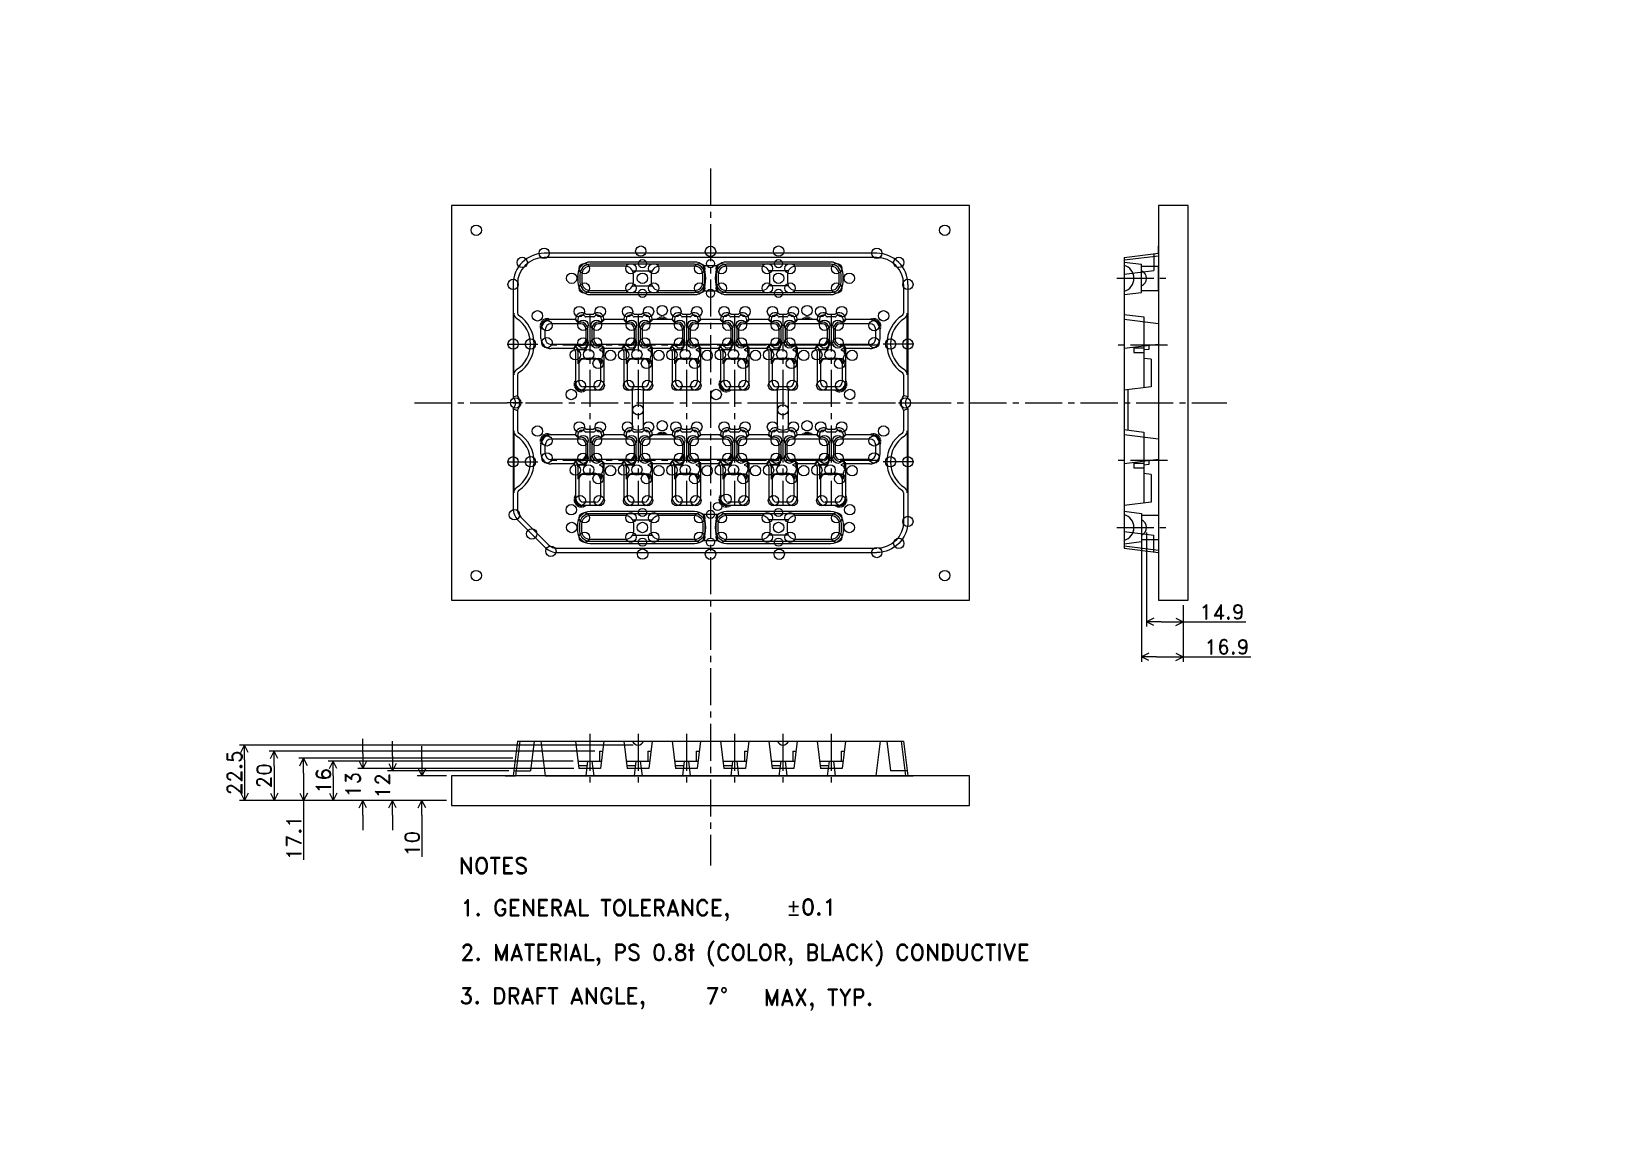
# Paper-space layout 'レイアウト1' of a CAD drawing. Extents: x -38 to 446, y -20 to 317.
# The model-space entities are those that its viewports show. They can reach past a viewport. Long polylines and large blocks are cut down to what shows.
import ezdxf
from ezdxf.enums import TextEntityAlignment as Align

# ---------------------------------------------------------------- set-up
doc = ezdxf.new("R2010")
doc.units = 0
doc.header["$LTSCALE"] = 0.45
doc.header["$MEASUREMENT"] = 0
doc.linetypes.add('CENTER2', pattern=[28.575, 19.05, -3.175, 3.175, -3.175])
doc.linetypes.add('HIDDENX2', pattern=[0.75, 0.5, -0.25])
doc.layers.get('0').update_dxf_attribs({"linetype": 'CONTINUOUS'})
doc.layers.get('DEFPOINTS').update_dxf_attribs({"linetype": 'CONTINUOUS'})
for name, color, linetype in [('ANA 10', 7, 'CONTINUOUS'), ('ANA 12', 6, 'CONTINUOUS'), ('ANA 13', 230, 'CONTINUOUS'), ('ANA 14.9', 132, 'CONTINUOUS'), ('ANA 16', 30, 'CONTINUOUS'), ('ANA 16.9', 150, 'CONTINUOUS'), ('ANA 16.9\u3000Φ3.3', 150, 'CONTINUOUS'), ('ANA 17.1 Φ3.3', 5, 'CONTINUOUS'), ('ANA 17.1 Φ6x5°U6.9', 5, 'CONTINUOUS'), ('ANA 20', 60, 'CONTINUOUS'), ('ANA 22.5', 200, 'CONTINUOUS'), ('ANA NEJI', 1, 'CONTINUOUS'), ('CENTER', 243, 'CENTER2'), ('DETAIL', 6, 'CONTINUOUS'), ('HIDDEN', 5, 'HIDDENX2'), ('LINE', 7, 'CONTINUOUS'), ('LINE10', 52, 'CONTINUOUS'), ('LINE11', 132, 'CONTINUOUS'), ('LINE12', 150, 'CONTINUOUS'), ('LINE2', 110, 'CONTINUOUS'), ('LINE3', 230, 'CONTINUOUS'), ('LINE5', 200, 'CONTINUOUS'), ('LINE6', 60, 'CONTINUOUS'), ('LINE9', 30, 'CONTINUOUS'), ('NOTES', 2, 'CONTINUOUS'), ('SECTION', 31, 'CONTINUOUS'), ('VIEWPORT', 7, 'CONTINUOUS')]:
    doc.layers.add(name, color=color, linetype=linetype)
doc.layers.get('VIEWPORT').freeze()
doc.styles.add('ROMAND', font='romand.shx', dxfattribs={"height": 6})
doc.dimstyles.get("Standard").update_dxf_attribs({"dimtxt": 0.18, "dimasz": 0.18, "dimexe": 0.18, "dimexo": 0.0625, "dimgap": 0.09, "dimtad": 0, "dimtih": 1, "dimtoh": 1, "dimdec": 4, "dimzin": 0, "dimdsep": 46, "dimtxsty": 'Standard', "dimcen": 0.09, "dimadec": 0, "dimazin": 0, "dimtfac": 1, "dimtdec": 4, "dimtofl": 0, "dimtmove": 0, "dimatfit": 3, "dimfxl": 1, "dimtolj": 1, "dimtzin": 0, "dimarcsym": 0})

psp = doc.layouts.new('レイアウト1')

msp = doc.modelspace()

# ---------------------------------------------------------------- texts
at = {"layer": 'NOTES', "style": 'ROMAND'}
for s, height, p in [('NOTES', 6.569165, (1096.30483, -298.90888)), ('1. GENERAL TOLERANCE,', 6.5691648, (1097.01059, -315.9689)), ('2. MATERIAL, PS 0.8t (COLOR, BLACK) CONDUCTIVE', 6.5691648, (1097.01059, -334.0826)), ('3. DRAFT ANGLE, ', 6.5691648, (1096.59813, -351.70737)), ('MAX, TYP.', 6.569165, (1219.95141, -352.29315))]:
    msp.add_text(s, height=height, dxfattribs=at).set_placement(p)
for s, p in [('%%P0.1', (1239.26662, -312.39493)), ('7%%D', (1201.01798, -348.4115))]:
    msp.add_text(s, height=6.569165, dxfattribs=at).set_placement(p, align=Align.MIDDLE)

# ---------------------------------------------------------------- blocks, each defined once
blk = doc.blocks.new('ARROWHEAD')
for p in [(-1, 0), (-0.5, 0.25), (-0.5, -0.25)]:
    blk.add_line(p, (0, 0))
blk = doc.blocks.new('*D25')
at = {"layer": 'ANA 10', "color": 0, "lineweight": -2, "transparency": 16777216}
for p, q in [((1081.39, -253.22), (1081.39, -247.22)), ((1091.39, -259.22), (1079.39, -259.22)), ((1091.39, -269.22), (1079.39, -269.22)), ((1081.39, -275.22), (1081.39, -292.07))]:
    blk.add_line(p, q, dxfattribs=at)
at = {"layer": 'DEFPOINTS', "color": 0, "transparency": 16777216}
for p in [(1093.39, -259.22), (1081.39, -269.22), (1093.39, -269.22)]:
    blk.add_point(p, dxfattribs=at)
at = {"layer": 'ANA 10', "color": 0, "lineweight": -2, "transparency": 16777216, "xscale": 6, "yscale": 6, "zscale": 6}
for p, rotation in [((1081.39, -259.22), 270), ((1081.39, -269.22), 90)]:
    blk.add_blockref('ARROWHEAD', p, dxfattribs=dict(at, rotation=rotation))
at = {"layer": 'ANA 10', "color": 0, "transparency": 16777216, "insert": (1077.39, -286.65), "char_height": 6, "attachment_point": 5, "rotation": 90, "style": 'ROMAND'}
blk.add_mtext('\\A1;10', dxfattribs=at)
blk = doc.blocks.new('*D26')
at = {"layer": 'ANA 12', "color": 0, "lineweight": -2, "transparency": 16777216}
for p, q in [((1069.39, -251.22), (1069.39, -245.22)), ((1116.59, -257.22), (1067.39, -257.22)), ((1091.39, -269.22), (1067.39, -269.22)), ((1069.39, -275.22), (1069.39, -281.22))]:
    blk.add_line(p, q, dxfattribs=at)
at = {"layer": 'DEFPOINTS', "color": 0, "transparency": 16777216}
for p in [(1118.59, -257.22), (1069.39, -269.22), (1093.39, -269.22)]:
    blk.add_point(p, dxfattribs=at)
at = {"layer": 'ANA 12', "color": 0, "lineweight": -2, "transparency": 16777216, "xscale": 6, "yscale": 6, "zscale": 6}
for p, rotation in [((1069.39, -257.22), 270), ((1069.39, -269.22), 90)]:
    blk.add_blockref('ARROWHEAD', p, dxfattribs=dict(at, rotation=rotation))
at = {"layer": 'ANA 12', "color": 0, "transparency": 16777216, "insert": (1065.39, -263.22), "char_height": 6, "attachment_point": 5, "rotation": 90, "style": 'ROMAND'}
blk.add_mtext('\\A1;12', dxfattribs=at)
blk = doc.blocks.new('*D27')
at = {"layer": 'ANA 13', "color": 0, "lineweight": -2, "transparency": 16777216}
for p, q in [((1057.39, -250.22), (1057.39, -244.22)), ((1143.02, -256.22), (1055.39, -256.22)), ((1091.39, -269.22), (1055.39, -269.22)), ((1057.39, -275.22), (1057.39, -281.22))]:
    blk.add_line(p, q, dxfattribs=at)
at = {"layer": 'DEFPOINTS', "color": 0, "transparency": 16777216}
for p in [(1145.02, -256.22), (1057.39, -269.22), (1093.39, -269.22)]:
    blk.add_point(p, dxfattribs=at)
at = {"layer": 'ANA 13', "color": 0, "lineweight": -2, "transparency": 16777216, "xscale": 6, "yscale": 6, "zscale": 6}
for p, rotation in [((1057.39, -256.22), 270), ((1057.39, -269.22), 90)]:
    blk.add_blockref('ARROWHEAD', p, dxfattribs=dict(at, rotation=rotation))
at = {"layer": 'ANA 13', "color": 0, "transparency": 16777216, "insert": (1053.39, -262.72), "char_height": 6, "attachment_point": 5, "rotation": 90, "style": 'ROMAND'}
blk.add_mtext('\\A1;13', dxfattribs=at)
blk = doc.blocks.new('*D29')
at = {"layer": 'ANA 16', "color": 0, "lineweight": -2, "transparency": 16777216}
for p, q in [((1142.65, -253.22), (1043.39, -253.22)), ((1045.39, -259.22), (1045.39, -263.22)), ((1091.39, -269.22), (1043.39, -269.22))]:
    blk.add_line(p, q, dxfattribs=at)
at = {"layer": 'DEFPOINTS', "color": 0, "transparency": 16777216}
for p in [(1144.65, -253.22), (1045.39, -269.22), (1093.39, -269.22)]:
    blk.add_point(p, dxfattribs=at)
at = {"layer": 'ANA 16', "color": 0, "lineweight": -2, "transparency": 16777216, "xscale": 6, "yscale": 6, "zscale": 6}
for p, rotation in [((1045.39, -253.22), 90), ((1045.39, -269.22), 270)]:
    blk.add_blockref('ARROWHEAD', p, dxfattribs=dict(at, rotation=rotation))
at = {"layer": 'ANA 16', "color": 0, "transparency": 16777216, "insert": (1041.39, -261.22), "char_height": 6, "attachment_point": 5, "rotation": 90, "style": 'ROMAND'}
blk.add_mtext('\\A1;16', dxfattribs=at)
blk = doc.blocks.new('*D30')
at = {"layer": 'ANA 20', "color": 0, "lineweight": -2, "transparency": 16777216}
for p, q in [((1151.42, -249.22), (1019.39, -249.22)), ((1021.39, -255.22), (1021.39, -263.22)), ((1089.39, -269.22), (1019.39, -269.22))]:
    blk.add_line(p, q, dxfattribs=at)
at = {"layer": 'DEFPOINTS', "color": 0, "transparency": 16777216}
for p in [(1153.42, -249.22), (1021.39, -269.22), (1091.39, -269.22)]:
    blk.add_point(p, dxfattribs=at)
at = {"layer": 'ANA 20', "color": 0, "lineweight": -2, "transparency": 16777216, "xscale": 6, "yscale": 6, "zscale": 6}
for p, rotation in [((1021.39, -249.22), 90), ((1021.39, -269.22), 270)]:
    blk.add_blockref('ARROWHEAD', p, dxfattribs=dict(at, rotation=rotation))
at = {"layer": 'ANA 20', "color": 0, "transparency": 16777216, "insert": (1017.39, -259.22), "char_height": 6, "attachment_point": 5, "rotation": 90, "style": 'ROMAND'}
blk.add_mtext('\\A1;20', dxfattribs=at)
blk = doc.blocks.new('*D31')
at = {"layer": 'ANA 17.1 Φ6x5°U6.9', "color": 0, "lineweight": -2, "transparency": 16777216}
for p, q in [((1118.22, -252.12), (1031.39, -252.12)), ((1033.39, -258.12), (1033.39, -263.22)), ((1091.39, -269.22), (1031.39, -269.22)), ((1033.39, -269.22), (1033.39, -293.22))]:
    blk.add_line(p, q, dxfattribs=at)
at = {"layer": 'DEFPOINTS', "color": 0, "transparency": 16777216}
for p in [(1120.22, -252.12), (1033.39, -269.22), (1093.39, -269.22)]:
    blk.add_point(p, dxfattribs=at)
at = {"layer": 'ANA 17.1 Φ6x5°U6.9', "color": 0, "lineweight": -2, "transparency": 16777216, "xscale": 6, "yscale": 6, "zscale": 6}
for p, rotation in [((1033.39, -252.12), 90), ((1033.39, -269.22), 270)]:
    blk.add_blockref('ARROWHEAD', p, dxfattribs=dict(at, rotation=rotation))
at = {"layer": 'ANA 17.1 Φ6x5°U6.9', "color": 0, "transparency": 16777216, "insert": (1029.39, -284.22), "char_height": 6, "attachment_point": 5, "rotation": 90, "style": 'ROMAND'}
blk.add_mtext('\\A1;17.1', dxfattribs=at)
blk = doc.blocks.new('*D32')
at = {"layer": 'ANA 16.9', "color": 0, "lineweight": -2, "transparency": 16777216}
for p, q in [((1373.23, -159.97), (1373.23, -212.95)), ((1390.13, -190.02), (1390.13, -212.95)), ((1379.23, -210.95), (1384.13, -210.95)), ((1390.13, -210.95), (1417.56, -210.95))]:
    blk.add_line(p, q, dxfattribs=at)
at = {"layer": 'DEFPOINTS', "color": 0, "transparency": 16777216}
for p in [(1373.23, -157.97), (1390.13, -188.02), (1373.23, -210.95)]:
    blk.add_point(p, dxfattribs=at)
at = {"layer": 'ANA 16.9', "color": 0, "lineweight": -2, "transparency": 16777216, "xscale": 6, "yscale": 6, "zscale": 6, "rotation": 180}
blk.add_blockref('ARROWHEAD', (1373.23, -210.95), dxfattribs=at)
at = {"layer": 'ANA 16.9', "color": 0, "lineweight": -2, "transparency": 16777216, "xscale": 6, "yscale": 6, "zscale": 6}
blk.add_blockref('ARROWHEAD', (1390.13, -210.95), dxfattribs=at)
at = {"layer": 'ANA 16.9', "color": 0, "transparency": 16777216, "insert": (1407.85, -206.95), "char_height": 6, "attachment_point": 5, "style": 'ROMAND'}
blk.add_mtext('\\A1;16.9', dxfattribs=at)
blk = doc.blocks.new('*D33')
at = {"layer": 'ANA 14.9', "color": 0, "lineweight": -2, "transparency": 16777216}
for p, q in [((1375.23, -160.53), (1375.23, -198.73)), ((1381.23, -196.73), (1384.13, -196.73)), ((1390.13, -192.02), (1390.13, -198.73)), ((1390.13, -196.73), (1415.56, -196.73))]:
    blk.add_line(p, q, dxfattribs=at)
at = {"layer": 'DEFPOINTS', "color": 0, "transparency": 16777216}
for p in [(1375.23, -158.53), (1390.13, -190.02), (1390.13, -196.73)]:
    blk.add_point(p, dxfattribs=at)
at = {"layer": 'ANA 14.9', "color": 0, "lineweight": -2, "transparency": 16777216, "xscale": 6, "yscale": 6, "zscale": 6, "rotation": 180}
blk.add_blockref('ARROWHEAD', (1375.23, -196.73), dxfattribs=at)
at = {"layer": 'ANA 14.9', "color": 0, "lineweight": -2, "transparency": 16777216, "xscale": 6, "yscale": 6, "zscale": 6}
blk.add_blockref('ARROWHEAD', (1390.13, -196.73), dxfattribs=at)
at = {"layer": 'ANA 14.9', "color": 0, "transparency": 16777216, "insert": (1405.85, -192.73), "char_height": 6, "attachment_point": 5, "style": 'ROMAND'}
blk.add_mtext('\\A1;14.9', dxfattribs=at)
blk = doc.blocks.new('*D34')
at = {"layer": 'ANA 22.5', "color": 0, "lineweight": -2, "transparency": 16777216}
for p, q in [((1167.01, -246.72), (1007.39, -246.72)), ((1009.39, -252.72), (1009.39, -263.22)), ((1091.39, -269.22), (1007.39, -269.22))]:
    blk.add_line(p, q, dxfattribs=at)
at = {"layer": 'DEFPOINTS', "color": 0, "transparency": 16777216}
for p in [(1169.01, -246.72), (1009.39, -269.22), (1093.39, -269.22)]:
    blk.add_point(p, dxfattribs=at)
at = {"layer": 'ANA 22.5', "color": 0, "lineweight": -2, "transparency": 16777216, "xscale": 6, "yscale": 6, "zscale": 6}
for p, rotation in [((1009.39, -246.72), 90), ((1009.39, -269.22), 270)]:
    blk.add_blockref('ARROWHEAD', p, dxfattribs=dict(at, rotation=rotation))
at = {"layer": 'ANA 22.5', "color": 0, "transparency": 16777216, "insert": (1005.39, -257.97), "char_height": 6, "attachment_point": 5, "rotation": 90, "style": 'ROMAND'}
blk.add_mtext('\\A1;22.5', dxfattribs=at)

# ---------------------------------------------------------------- dimensions: what is measured, and where the dimension line sits
at = {"layer": 'ANA 10'}
dim = msp.add_linear_dim(base=(1081.39373, -269.21693), p1=(1093.39373, -259.21693), p2=(1093.39373, -269.21693), angle=90, dimstyle='Standard', override={"dimtxt": 6, "dimasz": 6, "dimexe": 2, "dimexo": 2, "dimgap": 1, "dimtad": 1, "dimtih": 0, "dimtoh": 0, "dimzin": 8, "dimtxsty": 'ROMAND', "dimblk1": 'ARROWHEAD', "dimblk2": 'ARROWHEAD', "dimsah": 1, "dimcen": 0, "dimadec": 4}, dxfattribs=at)
dim.commit()
dim.dimension.update_dxf_attribs({"geometry": '*D25', "text_midpoint": (1077.39373, -286.6455)})
at = {"layer": 'ANA 12'}
dim = msp.add_linear_dim(base=(1069.39373, -269.21693), p1=(1118.5893, -257.21693), p2=(1093.39373, -269.21693), angle=90, dimstyle='Standard', override={"dimtxt": 6, "dimasz": 6, "dimexe": 2, "dimexo": 2, "dimgap": 1, "dimtad": 1, "dimtih": 0, "dimtoh": 0, "dimzin": 8, "dimtxsty": 'ROMAND', "dimblk1": 'ARROWHEAD', "dimblk2": 'ARROWHEAD', "dimsah": 1, "dimcen": 0, "dimadec": 4}, dxfattribs=at)
dim.commit()
dim.dimension.update_dxf_attribs({"geometry": '*D26', "text_midpoint": (1065.39373, -263.21693)})
at = {"layer": 'ANA 13'}
dim = msp.add_linear_dim(base=(1057.39373, -269.21693), p1=(1145.01708, -256.21693), p2=(1093.39373, -269.21693), angle=90, dimstyle='Standard', override={"dimtxt": 6, "dimasz": 6, "dimexe": 2, "dimexo": 2, "dimgap": 1, "dimtad": 1, "dimtih": 0, "dimtoh": 0, "dimzin": 8, "dimtxsty": 'ROMAND', "dimblk1": 'ARROWHEAD', "dimblk2": 'ARROWHEAD', "dimsah": 1, "dimcen": 0, "dimadec": 4}, dxfattribs=at)
dim.commit()
dim.dimension.update_dxf_attribs({"geometry": '*D27', "text_midpoint": (1053.39373, -262.71693)})
at = {"layer": 'ANA 14.9'}
dim = msp.add_linear_dim(base=(1390.13413, -196.73266), p1=(1375.23413, -158.52991), p2=(1390.13413, -190.01991), dimstyle='Standard', override={"dimtxt": 6, "dimasz": 6, "dimexe": 2, "dimexo": 2, "dimgap": 1, "dimtad": 1, "dimtih": 0, "dimtoh": 0, "dimzin": 8, "dimtxsty": 'ROMAND', "dimblk1": 'ARROWHEAD', "dimblk2": 'ARROWHEAD', "dimsah": 1, "dimcen": 0, "dimadec": 4}, dxfattribs=at)
dim.commit()
dim.dimension.update_dxf_attribs({"geometry": '*D33', "text_midpoint": (1405.84841, -192.73266)})
at = {"layer": 'ANA 16'}
dim = msp.add_linear_dim(base=(1045.39373, -269.21693), p1=(1144.64873, -253.21693), p2=(1093.39373, -269.21693), angle=90, dimstyle='Standard', override={"dimtxt": 6, "dimasz": 6, "dimexe": 2, "dimexo": 2, "dimgap": 1, "dimtad": 1, "dimtih": 0, "dimtoh": 0, "dimzin": 8, "dimtxsty": 'ROMAND', "dimblk1": 'ARROWHEAD', "dimblk2": 'ARROWHEAD', "dimsah": 1, "dimcen": 0, "dimadec": 4}, dxfattribs=at)
dim.commit()
dim.dimension.update_dxf_attribs({"geometry": '*D29', "text_midpoint": (1041.39373, -261.21693)})
at = {"layer": 'ANA 16.9'}
dim = msp.add_linear_dim(base=(1373.23413, -210.94592), p1=(1390.13413, -188.01991), p2=(1373.23413, -157.96991), dimstyle='Standard', override={"dimtxt": 6, "dimasz": 6, "dimexe": 2, "dimexo": 2, "dimgap": 1, "dimtad": 1, "dimtih": 0, "dimtoh": 0, "dimzin": 8, "dimtxsty": 'ROMAND', "dimblk1": 'ARROWHEAD', "dimblk2": 'ARROWHEAD', "dimsah": 1, "dimcen": 0, "dimadec": 4}, dxfattribs=at)
dim.commit()
dim.dimension.update_dxf_attribs({"geometry": '*D32', "text_midpoint": (1407.84841, -210.94592), "dimtype": 160})
at = {"layer": 'ANA 17.1 Φ6x5°U6.9'}
dim = msp.add_linear_dim(base=(1033.39373, -269.21693), p1=(1120.2155, -252.11693), p2=(1093.39373, -269.21693), angle=90, dimstyle='Standard', override={"dimtxt": 6, "dimasz": 6, "dimexe": 2, "dimexo": 2, "dimgap": 1, "dimtad": 1, "dimtih": 0, "dimtoh": 0, "dimzin": 8, "dimtxsty": 'ROMAND', "dimblk1": 'ARROWHEAD', "dimblk2": 'ARROWHEAD', "dimsah": 1, "dimcen": 0, "dimadec": 4}, dxfattribs=at)
dim.commit()
dim.dimension.update_dxf_attribs({"geometry": '*D31', "text_midpoint": (1029.39373, -284.21693)})
at = {"layer": 'ANA 20'}
dim = msp.add_linear_dim(base=(1021.39373, -269.21693), p1=(1153.41947, -249.21693), p2=(1091.39373, -269.21693), angle=90, dimstyle='Standard', override={"dimtxt": 6, "dimasz": 6, "dimexe": 2, "dimexo": 2, "dimgap": 1, "dimtad": 1, "dimtih": 0, "dimtoh": 0, "dimzin": 8, "dimtxsty": 'ROMAND', "dimblk1": 'ARROWHEAD', "dimblk2": 'ARROWHEAD', "dimsah": 1, "dimcen": 0, "dimadec": 4}, dxfattribs=at)
dim.commit()
dim.dimension.update_dxf_attribs({"geometry": '*D30', "text_midpoint": (1017.39373, -259.21693)})
at = {"layer": 'ANA 22.5'}
dim = msp.add_linear_dim(base=(1009.39373, -269.21693), p1=(1169.00873, -246.71693), p2=(1093.39373, -269.21693), angle=90, dimstyle='Standard', override={"dimtxt": 6, "dimasz": 6, "dimexe": 2, "dimexo": 2, "dimgap": 1, "dimtad": 1, "dimtih": 0, "dimtoh": 0, "dimzin": 8, "dimtxsty": 'ROMAND', "dimblk1": 'ARROWHEAD', "dimblk2": 'ARROWHEAD', "dimsah": 1, "dimcen": 0, "dimadec": 4}, dxfattribs=at)
dim.commit()
dim.dimension.update_dxf_attribs({"geometry": '*D34', "text_midpoint": (1005.39373, -257.96693)})

# ---------------------------------------------------------------- linework, layer by layer
at = {"layer": 'ANA 10'}
for centre in [(1170.13185, -46.47966), (1198.39373, -46.58848), (1226.03847, -46.47966), (1122.03418, -51.05037), (1130.94373, -47.35991), (1265.84373, -47.35991), (1274.75327, -51.05037), (1147.23457, -53.57575), (1166.14289, -53.57575), (1175.37457, -53.57575), (1193.98289, -53.57575), (1202.80457, -53.57575), (1221.41289, -53.57575), (1230.64457, -53.57575), (1249.55289, -53.57575), (1118.34373, -59.95991), (1147.23457, -61.44408), (1166.14289, -61.44408), (1175.37457, -61.44408), (1193.98289, -61.44408), (1202.80457, -61.44408), (1221.41289, -61.44408), (1230.64457, -61.44408), (1249.55289, -61.44408), (1278.44373, -59.95991), (1132.06667, -76.67286), (1146.72294, -76.5557), (1152.11452, -76.5557), (1166.31294, -76.5557), (1171.70452, -76.5557), (1185.90294, -76.5557), (1191.29452, -76.5557), (1205.49294, -76.5557), (1210.88452, -76.5557), (1225.08294, -76.5557), (1230.47452, -76.5557), (1244.67294, -76.5557), (1250.06452, -76.5557), (1264.72079, -76.67286), (1118.34373, -84.14491), (1132.06667, -83.59697), (1146.72294, -83.71413), (1152.11452, -83.71413), (1166.31294, -83.71413), (1171.70452, -83.71413), (1185.90294, -83.71413), (1191.29452, -83.71413), (1205.49294, -83.71413), (1210.88452, -83.71413), (1225.08294, -83.71413), (1230.47452, -83.71413), (1244.67294, -83.71413), (1250.06452, -83.71413), (1264.72079, -83.59697), (1278.44373, -84.14491), (1119.34373, -108.01991), (1277.44373, -108.01991), (1132.06667, -123.40286), (1146.72294, -123.2857), (1152.11452, -123.2857), (1166.31294, -123.2857), (1171.70452, -123.2857), (1185.90294, -123.2857), (1191.29452, -123.2857), (1205.49294, -123.2857), (1210.88452, -123.2857), (1225.08294, -123.2857), (1230.47452, -123.2857), (1244.67294, -123.2857), (1250.06452, -123.2857), (1264.72079, -123.40286), (1118.34373, -131.89491), (1132.06667, -130.32697), (1146.72294, -130.44413), (1152.11452, -130.44413), (1166.31294, -130.44413), (1171.70452, -130.44413), (1185.90294, -130.44413), (1191.29452, -130.44413), (1205.49294, -130.44413), (1210.88452, -130.44413), (1225.08294, -130.44413), (1230.47452, -130.44413), (1244.67294, -130.44413), (1250.06452, -130.44413), (1264.72079, -130.32697), (1278.44373, -131.89491), (1118.84612, -153.36562), (1147.23457, -154.59575), (1166.14289, -154.59575), (1175.37457, -154.59575), (1193.98289, -154.59575), (1202.80457, -154.59575), (1221.41289, -154.59575), (1230.64457, -154.59575), (1249.55289, -154.59575), (1125.89682, -161.12682), (1278.44373, -156.07991), (1133.65802, -168.17752), (1147.23457, -162.46408), (1166.14289, -162.46408), (1175.37457, -162.46408), (1193.98289, -162.46408), (1202.80457, -162.46408), (1221.41289, -162.46408), (1230.64457, -162.46408), (1249.55289, -162.46408), (1274.75327, -164.98946), (1170.86599, -169.32903), (1198.39373, -169.39493), (1226.2691, -169.39864), (1265.84373, -168.67991)]:
    msp.add_circle(centre, 2.1, dxfattribs=at)
at = {"layer": 'ANA 12'}
for centre in [(1125.37873, -84.14491), (1271.40873, -84.14491), (1125.37865, -131.84985), (1271.40873, -131.89491)]:
    msp.add_circle(centre, 2.1, dxfattribs=at)
at = {"layer": 'ANA 13'}
for centre in [(1143.57809, -88.50399), (1148.94975, -88.45056), (1163.16809, -88.50399), (1168.53975, -88.45056), (1182.75809, -88.50399), (1188.12975, -88.45056), (1202.34809, -88.50399), (1207.71975, -88.45056), (1221.93809, -88.50399), (1227.30975, -88.45056), (1241.52809, -88.50399), (1246.89975, -88.45056), (1152.83502, -92.00069), (1172.42502, -92.00069), (1192.01502, -92.00069), (1211.60502, -92.00069), (1231.19502, -92.00069), (1250.78502, -92.00069), (1145.57358, -100.92342), (1153.26388, -100.92342), (1165.16358, -100.92342), (1172.85388, -100.92342), (1184.75358, -100.92342), (1192.44388, -100.92342), (1204.34358, -100.92342), (1212.03388, -100.92342), (1223.93358, -100.92342), (1231.62388, -100.92342), (1243.52358, -100.92342), (1251.21388, -100.92342), (1143.57809, -135.23399), (1148.94975, -135.18056), (1163.16809, -135.23399), (1168.53975, -135.18056), (1182.75809, -135.23399), (1188.12975, -135.18056), (1202.34809, -135.23399), (1207.71975, -135.18056), (1221.93809, -135.23399), (1227.30975, -135.18056), (1241.52809, -135.23399), (1246.89975, -135.18056), (1152.83502, -138.73069), (1172.42502, -138.73069), (1192.01502, -138.73069), (1211.60502, -138.73069), (1231.19502, -138.73069), (1250.78502, -138.73069), (1145.57358, -147.65342), (1153.26388, -147.65342), (1165.16358, -147.65342), (1172.85388, -147.65342), (1184.75358, -147.65342), (1192.44388, -147.65342), (1204.71529, -147.06969), (1212.03388, -147.65342), (1223.93358, -147.65342), (1231.62388, -147.65342), (1243.52358, -147.65342), (1251.21388, -147.65342)]:
    msp.add_circle(centre, 2.1, dxfattribs=at)
at = {"layer": 'ANA 14.9'}
for centre in [(1170.75873, -57.50991), (1226.02873, -57.50991), (1170.75873, -158.52991), (1226.02873, -158.52991)]:
    msp.add_circle(centre, 2.1, dxfattribs=at)
at = {"layer": 'ANA 16'}
for centre in [(1145.16251, -71.01617), (1153.67495, -71.01617), (1164.75251, -71.01617), (1173.26495, -71.01617), (1184.34251, -71.01617), (1192.85495, -71.01617), (1203.93251, -71.01617), (1212.44495, -71.01617), (1223.52251, -71.01617), (1232.03495, -71.01617), (1243.11251, -71.01617), (1251.62495, -71.01617), (1145.16251, -117.74617), (1153.67495, -117.74617), (1164.75251, -117.74617), (1173.26495, -117.74617), (1184.34251, -117.74617), (1192.85495, -117.74617), (1203.93251, -117.74617), (1212.44495, -117.74617), (1223.52251, -117.74617), (1232.03495, -117.74617), (1243.11251, -117.74617), (1251.62495, -117.74617)]:
    msp.add_circle(centre, 2.1, dxfattribs=at)
at = {"layer": 'ANA 16.9'}
for centre in [(1142.09109, -57.50991), (1254.69637, -57.50991), (1142.09109, -158.52991), (1254.69637, -158.52991)]:
    msp.add_circle(centre, 2.1, dxfattribs=at)
at = {"layer": 'ANA 16.9\u3000Φ3.3'}
for centre in [(1170.80124, -51.55712), (1198.39373, -51.55712), (1225.98622, -51.55712), (1170.80124, -63.62185), (1198.39373, -63.62185), (1225.98622, -63.62185), (1170.80124, -152.41798), (1198.39373, -153.1853), (1225.98622, -152.41798), (1170.80124, -164.48271), (1198.39373, -164.48271), (1225.98622, -164.48271)]:
    msp.add_circle(centre, 1.65, dxfattribs=at)
at = {"layer": 'ANA 17.1 Φ3.3'}
msp.add_circle((1201.28835, -150.02641), 1.65, dxfattribs=at)
at = {"layer": 'ANA 17.1 Φ6x5°U6.9'}
for centre in [(1178.80373, -70.57478), (1237.57373, -70.57478), (1128.17465, -72.72003), (1268.61281, -72.72003), (1141.94024, -104.61402), (1200.71024, -104.61402), (1254.84722, -104.61402), (1128.17465, -119.45003), (1178.80373, -117.30478), (1237.57373, -117.30478), (1268.61281, -119.45003), (1141.94024, -151.34402), (1254.84722, -151.34402)]:
    msp.add_circle(centre, 2.1, dxfattribs=at)
at = {"layer": 'ANA 20'}
for centre in [(1157.85879, -88.76493), (1177.44879, -88.76493), (1197.03879, -88.76493), (1216.62879, -88.76493), (1236.21879, -88.76493), (1255.80879, -88.76493), (1157.85879, -135.49493), (1177.44879, -135.49493), (1197.03879, -135.49493), (1216.62879, -135.49493), (1236.21879, -135.49493), (1255.80879, -135.49493)]:
    msp.add_circle(centre, 2.1, dxfattribs=at)
at = {"layer": 'ANA 22.5'}
for centre in [(1169.00873, -110.84159), (1227.77873, -110.84159)]:
    msp.add_circle(centre, 2.1, dxfattribs=at)
at = {"layer": 'ANA NEJI'}
for centre in [(1103.39373, -38.01991), (1293.39373, -38.01991), (1103.39373, -178.01991), (1293.39373, -178.01991)]:
    msp.add_circle(centre, 2.1, dxfattribs=at)
at = {"layer": 'CENTER'}
for p, q in [((1198.39373, -13.01991), (1198.39373, -295.57868)), ((1363.12146, -57.50991), (1383.06297, -57.50991)), ((1149.41873, -72.12264), (1149.41873, -149.56054)), ((1169.00873, -72.12264), (1169.00873, -149.56054)), ((1188.59873, -72.12264), (1188.59873, -149.56054)), ((1208.18873, -72.12264), (1208.18873, -149.56054)), ((1227.77873, -72.12264), (1227.77873, -149.56054)), ((1227.77873, -72.12264), (1227.77873, -149.56054)), ((1247.36873, -72.12264), (1247.36873, -149.56054)), ((1115.93373, -84.14491), (1128.36591, -84.14491)), ((1266.08575, -84.65491), (1130.7017, -84.65491)), ((1266.08575, -84.65491), (1130.7017, -84.65491)), ((1280.85373, -84.14491), (1268.42155, -84.14491)), ((1383.77999, -84.65491), (1363.5072, -84.65491)), ((1078.39373, -108.01991), (1407.76499, -108.01991)), ((1122.16074, -108.01991), (1115.93373, -108.01991)), ((1274.62672, -108.01991), (1280.85373, -108.01991)), ((1115.93373, -131.89491), (1128.36591, -131.89491)), ((1266.08575, -131.38491), (1130.7017, -131.38491)), ((1280.85373, -131.89491), (1268.42155, -131.89491)), ((1383.77999, -131.38491), (1363.5072, -131.38491)), ((1363.12146, -158.52991), (1383.06297, -158.52991)), ((1149.41873, -242.23748), (1149.41873, -261.91929)), ((1169.00873, -242.23748), (1169.00873, -261.91929)), ((1188.59873, -242.23748), (1188.59873, -261.91929)), ((1208.18873, -242.23748), (1208.18873, -261.91929)), ((1227.77873, -242.23748), (1227.77873, -261.91929)), ((1247.36873, -242.23748), (1247.36873, -261.91929))]:
    msp.add_line(p, q, dxfattribs=at)
at = {"layer": 'DETAIL'}
for p, q in [((1378.13413, -47.60548), (1378.13413, -54.39491)), ((1366.13413, -55.86833), (1378.13413, -54.39491)), ((1118.5893, -96.69826), (1118.5893, -71.59156)), ((1278.19816, -96.69826), (1278.19816, -71.59156)), ((1118.5893, -119.34156), (1118.5893, -144.44826)), ((1278.19816, -119.34156), (1278.19816, -144.44826)), ((1366.13413, -160.1715), (1378.13413, -161.64491)), ((1378.13413, -168.43434), (1378.13413, -161.64491)), ((1126.85214, -245.21693), (1125.37873, -257.21693)), ((1269.93531, -245.21693), (1271.40873, -257.21693)), ((1118.5893, -257.21693), (1125.37873, -257.21693)), ((1278.19816, -257.21693), (1271.40873, -257.21693))]:
    msp.add_line(p, q, dxfattribs=at)
for centre, radius, start, end in [((1121.1893, -71.59156), 2.6, 180, 236.81314232), ((1112.97873, -84.14491), 12.4, 303.18685768, 56.81314232), ((1132.27881, -76.85837), 2.5, 76.9380865, 191.80678206), ((1178.80373, -76.25093), 2.5, 53.13010235, 126.86989765), ((1237.57373, -76.25093), 2.5, 53.13010235, 126.86989765), ((1264.50864, -76.85837), 2.5, 348.19321794, 103.0619135), ((1283.80873, -84.14491), 12.4, 123.18685768, 236.81314232), ((1275.59816, -71.59156), 2.6, 303.18685768, 0), ((1121.1893, -96.69826), 2.6, 123.18685768, 180), ((1275.59816, -96.69826), 2.6, 0, 56.81314232), ((1146.04619, -100.47743), 2.5, 161.9794339, 289.74573974), ((1204.81619, -100.47743), 2.5, 161.9794339, 289.74573974), ((1250.74127, -100.47743), 2.5, 250.25426026, 18.0205661), ((1121.1893, -119.34156), 2.6, 180, 236.81314232), ((1112.97873, -131.89491), 12.4, 303.18685768, 56.81314232), ((1132.27881, -123.58837), 2.5, 76.9380865, 191.80678206), ((1178.80373, -122.98093), 2.5, 53.13010235, 126.86989765), ((1237.57373, -122.98093), 2.5, 53.13010235, 126.86989765), ((1264.50864, -123.58837), 2.5, 348.19321794, 103.0619135), ((1283.80873, -131.89491), 12.4, 123.18685768, 236.81314232), ((1275.59816, -119.34156), 2.6, 303.18685768, 0), ((1121.1893, -144.44826), 2.6, 123.18685768, 180), ((1146.04619, -147.20743), 2.5, 161.9794339, 289.74573974), ((1204.81619, -147.20743), 2.5, 161.9794339, 289.74573974), ((1250.74127, -147.20743), 2.5, 250.25426026, 18.0205661), ((1275.59816, -144.44826), 2.6, 0, 56.81314232)]:
    msp.add_arc(centre, radius, start, end, dxfattribs=at)
at = {"layer": 'HIDDEN'}
for centre, start, end in [((1132.27881, -76.85837), 56.10855583, 212.96841011), ((1178.80373, -76.25093), 41.8103149, 138.1896851), ((1237.57373, -76.25093), 41.8103149, 138.1896851), ((1264.50864, -76.85837), 327.03158989, 123.89144417), ((1146.04619, -100.47743), 142.48979054, 308.33758018), ((1204.81619, -100.47743), 142.48979054, 308.33758018), ((1250.74127, -100.47743), 231.66241982, 37.51020946), ((1132.27881, -123.58837), 56.10855583, 212.96841011), ((1178.80373, -122.98093), 41.8103149, 138.1896851), ((1237.57373, -122.98093), 41.8103149, 138.1896851), ((1264.50864, -123.58837), 327.03158989, 123.89144417), ((1146.04619, -147.20743), 142.48979054, 308.33758018), ((1204.81619, -147.20743), 142.48979054, 308.33758018), ((1250.74127, -147.20743), 231.66241982, 37.51020946)]:
    msp.add_arc(centre, 3, start, end, dxfattribs=at)
at = {"layer": 'LINE'}
for p, q in [((1380.13413, -47.35991), (1380.13413, -44.28991)), ((1366.13413, -49.0789), (1380.13413, -47.35991)), ((1366.13413, -50.0789), (1380.13413, -48.35991)), ((1373.23413, -52.57991), (1380.13413, -52.57991)), ((1380.13413, -62.43991), (1380.13413, -52.57991)), ((1373.23413, -62.43991), (1380.13413, -62.43991)), ((1145.80873, -75.96991), (1133.76373, -75.96991)), ((1143.46645, -74.25093), (1144.44873, -75.23321)), ((1144.64873, -75.03321), (1143.66645, -74.05093)), ((1165.39873, -75.96991), (1153.02873, -75.96991)), ((1154.18873, -75.03321), (1155.17101, -74.05093)), ((1155.37101, -74.25093), (1154.38873, -75.23321)), ((1163.05645, -74.25093), (1164.03873, -75.23321)), ((1164.23873, -75.03321), (1163.25645, -74.05093)), ((1184.98873, -75.96991), (1172.61873, -75.96991)), ((1173.77873, -75.03321), (1174.76101, -74.05093)), ((1174.96101, -74.25093), (1173.97873, -75.23321)), ((1182.64645, -74.25093), (1183.62873, -75.23321)), ((1183.82873, -75.03321), (1182.84645, -74.05093)), ((1204.57873, -75.96991), (1192.20873, -75.96991)), ((1193.36873, -75.03321), (1194.35101, -74.05093)), ((1194.55101, -74.25093), (1193.56873, -75.23321)), ((1202.23645, -74.25093), (1203.21873, -75.23321)), ((1203.41873, -75.03321), (1202.43645, -74.05093)), ((1224.16873, -75.96991), (1211.79873, -75.96991)), ((1212.95873, -75.03321), (1213.94101, -74.05093)), ((1214.14101, -74.25093), (1213.15873, -75.23321)), ((1221.82645, -74.25093), (1222.80873, -75.23321)), ((1223.00873, -75.03321), (1222.02645, -74.05093)), ((1243.75873, -75.96991), (1231.38873, -75.96991)), ((1232.54873, -75.03321), (1233.53101, -74.05093)), ((1233.73101, -74.25093), (1232.74873, -75.23321)), ((1241.41645, -74.25093), (1242.39873, -75.23321)), ((1242.59873, -75.03321), (1241.61645, -74.05093)), ((1263.02373, -75.96991), (1250.97873, -75.96991)), ((1252.13873, -75.03321), (1253.12101, -74.05093)), ((1253.32101, -74.25093), (1252.33873, -75.23321)), ((1380.13413, -75.96991), (1366.13413, -74.25093)), ((1380.13413, -75.96991), (1380.13413, -84.29991)), ((1131.36373, -81.89991), (1131.36373, -78.36991)), ((1147.80873, -77.96991), (1147.80873, -82.29991)), ((1151.02873, -77.96991), (1151.02873, -82.29991)), ((1167.39873, -77.96991), (1167.39873, -82.29991)), ((1170.61873, -77.96991), (1170.61873, -82.29991)), ((1186.98873, -77.96991), (1186.98873, -82.29991)), ((1190.20873, -77.96991), (1190.20873, -82.29991)), ((1206.57873, -77.96991), (1206.57873, -82.29991)), ((1209.79873, -77.96991), (1209.79873, -82.29991)), ((1226.16873, -77.96991), (1226.16873, -82.29991)), ((1229.38873, -77.96991), (1229.38873, -82.29991)), ((1245.75873, -77.96991), (1245.75873, -82.29991)), ((1248.97873, -77.96991), (1248.97873, -82.29991)), ((1265.42373, -81.89991), (1265.42373, -78.36991)), ((1145.80873, -84.29991), (1133.76373, -84.29991)), ((1143.62162, -84.79105), (1142.77657, -86.0189)), ((1143.81907, -84.95926), (1142.94978, -86.11889)), ((1165.39873, -84.29991), (1153.02873, -84.29991)), ((1163.21162, -84.79105), (1162.36657, -86.0189)), ((1163.40907, -84.95926), (1162.53978, -86.11889)), ((1184.98873, -84.29991), (1172.61873, -84.29991)), ((1182.80162, -84.79105), (1181.95657, -86.0189)), ((1182.99907, -84.95926), (1182.12978, -86.11889)), ((1204.57873, -84.29991), (1192.20873, -84.29991)), ((1202.39162, -84.79105), (1201.54657, -86.0189)), ((1202.58907, -84.95926), (1201.71978, -86.11889)), ((1224.16873, -84.29991), (1211.79873, -84.29991)), ((1221.98162, -84.79105), (1221.13657, -86.0189)), ((1222.17907, -84.95926), (1221.30978, -86.11889)), ((1243.75873, -84.29991), (1231.38873, -84.29991)), ((1241.57162, -84.79105), (1240.72657, -86.0189)), ((1241.76907, -84.95926), (1240.89978, -86.11889)), ((1263.02373, -84.29991), (1250.97873, -84.29991)), ((1380.13413, -84.29991), (1366.13413, -86.0189)), ((1370.13413, -85.65831), (1374.13413, -85.65831)), ((1370.13413, -87.54652), (1374.13413, -87.54652)), ((1118.34373, -105.61159), (1120.06271, -104.98051)), ((1278.44373, -105.61159), (1276.72474, -104.98051)), ((1118.34373, -110.42823), (1120.06271, -111.05932)), ((1278.44373, -110.42823), (1276.72474, -111.05932)), ((1143.46645, -120.98093), (1144.44873, -121.96321)), ((1144.64873, -121.76321), (1143.66645, -120.78093)), ((1154.18873, -121.76321), (1155.17101, -120.78093)), ((1155.37101, -120.98093), (1154.38873, -121.96321)), ((1163.05645, -120.98093), (1164.03873, -121.96321)), ((1164.23873, -121.76321), (1163.25645, -120.78093)), ((1173.77873, -121.76321), (1174.76101, -120.78093)), ((1174.96101, -120.98093), (1173.97873, -121.96321)), ((1182.64645, -120.98093), (1183.62873, -121.96321)), ((1183.82873, -121.76321), (1182.84645, -120.78093)), ((1193.36873, -121.76321), (1194.35101, -120.78093)), ((1194.55101, -120.98093), (1193.56873, -121.96321)), ((1202.23645, -120.98093), (1203.21873, -121.96321)), ((1203.41873, -121.76321), (1202.43645, -120.78093)), ((1212.95873, -121.76321), (1213.94101, -120.78093)), ((1214.14101, -120.98093), (1213.15873, -121.96321)), ((1221.82645, -120.98093), (1222.80873, -121.96321)), ((1223.00873, -121.76321), (1222.02645, -120.78093)), ((1232.54873, -121.76321), (1233.53101, -120.78093)), ((1233.73101, -120.98093), (1232.74873, -121.96321)), ((1241.41645, -120.98093), (1242.39873, -121.96321)), ((1242.59873, -121.76321), (1241.61645, -120.78093)), ((1252.13873, -121.76321), (1253.12101, -120.78093)), ((1253.32101, -120.98093), (1252.33873, -121.96321)), ((1380.13413, -122.69991), (1366.13413, -120.98093)), ((1131.36373, -128.62991), (1131.36373, -125.09991)), ((1145.80873, -122.69991), (1133.76373, -122.69991)), ((1147.80873, -124.69991), (1147.80873, -129.02991)), ((1151.02873, -124.69991), (1151.02873, -129.02991)), ((1165.39873, -122.69991), (1153.02873, -122.69991)), ((1167.39873, -124.69991), (1167.39873, -129.02991)), ((1170.61873, -124.69991), (1170.61873, -129.02991)), ((1184.98873, -122.69991), (1172.61873, -122.69991)), ((1186.98873, -124.69991), (1186.98873, -129.02991)), ((1190.20873, -124.69991), (1190.20873, -129.02991)), ((1204.57873, -122.69991), (1192.20873, -122.69991)), ((1206.57873, -124.69991), (1206.57873, -129.02991)), ((1209.79873, -124.69991), (1209.79873, -129.02991)), ((1224.16873, -122.69991), (1211.79873, -122.69991)), ((1226.16873, -124.69991), (1226.16873, -129.02991)), ((1229.38873, -124.69991), (1229.38873, -129.02991)), ((1243.75873, -122.69991), (1231.38873, -122.69991)), ((1245.75873, -124.69991), (1245.75873, -129.02991)), ((1248.97873, -124.69991), (1248.97873, -129.02991)), ((1263.02373, -122.69991), (1250.97873, -122.69991)), ((1265.42373, -128.62991), (1265.42373, -125.09991)), ((1380.13413, -122.69991), (1380.13413, -131.02991)), ((1145.80873, -131.02991), (1133.76373, -131.02991)), ((1143.62162, -131.52105), (1142.77657, -132.7489)), ((1143.81907, -131.68926), (1142.94978, -132.84889)), ((1165.39873, -131.02991), (1153.02873, -131.02991)), ((1163.21162, -131.52105), (1162.36657, -132.7489)), ((1163.40907, -131.68926), (1162.53978, -132.84889)), ((1184.98873, -131.02991), (1172.61873, -131.02991)), ((1182.80162, -131.52105), (1181.95657, -132.7489)), ((1182.99907, -131.68926), (1182.12978, -132.84889)), ((1204.57873, -131.02991), (1192.20873, -131.02991)), ((1202.39162, -131.52105), (1201.54657, -132.7489)), ((1202.58907, -131.68926), (1201.71978, -132.84889)), ((1224.16873, -131.02991), (1211.79873, -131.02991)), ((1221.98162, -131.52105), (1221.13657, -132.7489)), ((1222.17907, -131.68926), (1221.30978, -132.84889)), ((1243.75873, -131.02991), (1231.38873, -131.02991)), ((1241.57162, -131.52105), (1240.72657, -132.7489)), ((1241.76907, -131.68926), (1240.89978, -132.84889)), ((1263.02373, -131.02991), (1250.97873, -131.02991)), ((1380.13413, -131.02991), (1366.13413, -132.7489)), ((1370.13413, -132.38831), (1374.13413, -132.38831)), ((1370.13413, -134.27652), (1374.13413, -134.27652)), ((1373.23413, -153.59991), (1380.13413, -153.59991)), ((1380.13413, -153.59991), (1380.13413, -163.45991)), ((1366.13413, -165.96093), (1380.13413, -167.67991)), ((1373.23413, -163.45991), (1380.13413, -163.45991)), ((1366.13413, -166.96093), (1380.13413, -168.67991)), ((1380.13413, -168.67991), (1380.13413, -171.74991)), ((1120.06271, -245.21693), (1118.34373, -259.21693)), ((1121.06271, -245.21693), (1119.34373, -259.21693)), ((1129.64474, -245.21693), (1131.36373, -259.21693)), ((1267.14271, -245.21693), (1265.42373, -259.21693)), ((1275.72474, -245.21693), (1277.44373, -259.21693)), ((1276.72474, -245.21693), (1278.44373, -259.21693)), ((1148.54544, -253.21693), (1147.80873, -259.21693)), ((1150.29202, -253.21693), (1151.02873, -259.21693)), ((1168.13544, -253.21693), (1167.39873, -259.21693)), ((1169.88202, -253.21693), (1170.61873, -259.21693)), ((1187.72544, -253.21693), (1186.98873, -259.21693)), ((1189.47202, -253.21693), (1190.20873, -259.21693)), ((1207.31544, -253.21693), (1206.57873, -259.21693)), ((1209.06202, -253.21693), (1209.79873, -259.21693)), ((1226.90544, -253.21693), (1226.16873, -259.21693)), ((1228.65202, -253.21693), (1229.38873, -259.21693)), ((1246.49544, -253.21693), (1245.75873, -259.21693)), ((1248.24202, -253.21693), (1248.97873, -259.21693)), ((1115.16873, -259.21693), (1119.34373, -259.21693)), ((1131.36373, -259.21693), (1280.64316, -259.21693)), ((1148.19873, -259.21693), (1131.36373, -259.21693)), ((1281.61873, -259.21693), (1277.44373, -259.21693))]:
    msp.add_line(p, q, dxfattribs=at)
for points in [[(1093.39373, -188.01991), (1303.39373, -188.01991), (1303.39373, -28.01991), (1093.39373, -28.01991)], [(1380.13413, -188.01991), (1392.13413, -188.01991), (1392.13413, -28.01991), (1380.13413, -28.01991)], [(1093.39373, -271.21693), (1303.39373, -271.21693), (1303.39373, -259.21693), (1093.39373, -259.21693)]]:
    msp.add_lwpolyline(points, close=True, dxfattribs=at)
for points in [[(1130.94373, -47.35991, 0.414213562), (1118.34373, -59.95991), (1118.34373, -105.61159)], [(1278.44373, -59.95991, 0.414213562), (1265.84373, -47.35991), (1130.94373, -47.35991)], [(1118.34373, -110.42823), (1118.34373, -150.83991, 0.198912367), (1120.27682, -155.50682), (1131.51682, -166.74682, 0.198912367), (1136.18373, -168.67991), (1265.84373, -168.67991)], [(1278.44373, -110.42823), (1278.44373, -156.07991, -0.414213562), (1265.84373, -168.67991)]]:
    msp.add_lwpolyline(points, format="xyb", dxfattribs=at)
for points in [[(1146.23873, -55.97991), (1146.23873, -59.03991, 0.414213562), (1149.63873, -62.43991), (1163.73873, -62.43991, 0.414213562), (1167.13873, -59.03991), (1167.13873, -55.97991, 0.414213562), (1163.73873, -52.57991), (1149.63873, -52.57991, 0.414213562)], [(1174.37873, -55.97991), (1174.37873, -59.03991, 0.414213562), (1177.77873, -62.43991), (1191.87873, -62.43991, 0.414213562), (1195.27873, -59.03991), (1195.27873, -55.97991, 0.414213562), (1191.87873, -52.57991), (1177.77873, -52.57991, 0.414213562)], [(1201.50873, -55.97991), (1201.50873, -59.03991, 0.414213562), (1204.90873, -62.43991), (1219.00873, -62.43991, 0.414213562), (1222.40873, -59.03991), (1222.40873, -55.97991, 0.414213562), (1219.00873, -52.57991), (1204.90873, -52.57991, 0.414213562)], [(1229.64873, -55.97991), (1229.64873, -59.03991, 0.414213562), (1233.04873, -62.43991), (1247.14873, -62.43991, 0.414213562), (1250.54873, -59.03991), (1250.54873, -55.97991, 0.414213562), (1247.14873, -52.57991), (1233.04873, -52.57991, 0.414213562)], [(1146.23873, -160.05991), (1146.23873, -156.99991, -0.414213562), (1149.63873, -153.59991), (1163.73873, -153.59991, -0.414213562), (1167.13873, -156.99991), (1167.13873, -160.05991, -0.414213562), (1163.73873, -163.45991), (1149.63873, -163.45991, -0.414213562)], [(1174.37873, -160.05991), (1174.37873, -156.99991, -0.414213562), (1177.77873, -153.59991), (1191.87873, -153.59991, -0.414213562), (1195.27873, -156.99991), (1195.27873, -160.05991, -0.414213562), (1191.87873, -163.45991), (1177.77873, -163.45991, -0.414213562)], [(1201.50873, -160.05991), (1201.50873, -156.99991, -0.414213562), (1204.90873, -153.59991), (1219.00873, -153.59991, -0.414213562), (1222.40873, -156.99991), (1222.40873, -160.05991, -0.414213562), (1219.00873, -163.45991), (1204.90873, -163.45991, -0.414213562)], [(1229.64873, -160.05991), (1229.64873, -156.99991, -0.414213562), (1233.04873, -153.59991), (1247.14873, -153.59991, -0.414213562), (1250.54873, -156.99991), (1250.54873, -160.05991, -0.414213562), (1247.14873, -163.45991), (1233.04873, -163.45991, -0.414213562)]]:
    msp.add_lwpolyline(points, format="xyb", close=True, dxfattribs=at)
for points in [[(1118.34373, -59.95991), (1118.34373, -105.61159)], [(1278.44373, -59.95991), (1278.44373, -105.61159)], [(1278.44373, -59.95991), (1278.44373, -105.61159)], [(1118.34373, -110.42823), (1118.34373, -116.91159)], [(1278.44373, -110.42823), (1278.44373, -116.91159)]]:
    msp.add_lwpolyline(points, dxfattribs=at)
for centre, radius, start, end in [((1133.76373, -78.36991), 2.4, 90, 180), ((1145.80873, -77.96991), 2, 0, 90), ((1153.02873, -77.96991), 2, 90, 180), ((1165.39873, -77.96991), 2, 0, 90), ((1172.61873, -77.96991), 2, 90, 180), ((1184.98873, -77.96991), 2, 0, 90), ((1192.20873, -77.96991), 2, 90, 180), ((1204.57873, -77.96991), 2, 0, 90), ((1211.79873, -77.96991), 2, 90, 180), ((1224.16873, -77.96991), 2, 0, 90), ((1231.38873, -77.96991), 2, 90, 180), ((1243.75873, -77.96991), 2, 0, 90), ((1250.97873, -77.96991), 2, 90, 180), ((1263.02373, -78.36991), 2.4, 0, 90), ((1133.76373, -81.89991), 2.4, 180, 270), ((1145.80873, -82.29991), 2, 270, 0), ((1153.02873, -82.29991), 2, 180, 270), ((1165.39873, -82.29991), 2, 270, 0), ((1172.61873, -82.29991), 2, 180, 270), ((1184.98873, -82.29991), 2, 270, 0), ((1192.20873, -82.29991), 2, 180, 270), ((1204.57873, -82.29991), 2, 270, 0), ((1211.79873, -82.29991), 2, 180, 270), ((1224.16873, -82.29991), 2, 270, 0), ((1231.38873, -82.29991), 2, 180, 270), ((1243.75873, -82.29991), 2, 270, 0), ((1250.97873, -82.29991), 2, 180, 270), ((1263.02373, -81.89991), 2.4, 270, 0), ((1115.94373, -108.01991), 3.4, 314.90087216, 45.09912784), ((1280.84373, -108.01991), 3.4, 134.90087216, 225.09912784), ((1133.76373, -125.09991), 2.4, 90, 180), ((1145.80873, -124.69991), 2, 0, 90), ((1153.02873, -124.69991), 2, 90, 180), ((1165.39873, -124.69991), 2, 0, 90), ((1172.61873, -124.69991), 2, 90, 180), ((1184.98873, -124.69991), 2, 0, 90), ((1192.20873, -124.69991), 2, 90, 180), ((1204.57873, -124.69991), 2, 0, 90), ((1211.79873, -124.69991), 2, 90, 180), ((1224.16873, -124.69991), 2, 0, 90), ((1231.38873, -124.69991), 2, 90, 180), ((1243.75873, -124.69991), 2, 0, 90), ((1250.97873, -124.69991), 2, 90, 180), ((1263.02373, -125.09991), 2.4, 0, 90), ((1133.76373, -128.62991), 2.4, 180, 270), ((1145.80873, -129.02991), 2, 270, 0), ((1153.02873, -129.02991), 2, 180, 270), ((1165.39873, -129.02991), 2, 270, 0), ((1172.61873, -129.02991), 2, 180, 270), ((1184.98873, -129.02991), 2, 270, 0), ((1192.20873, -129.02991), 2, 180, 270), ((1204.57873, -129.02991), 2, 270, 0), ((1211.79873, -129.02991), 2, 180, 270), ((1224.16873, -129.02991), 2, 270, 0), ((1231.38873, -129.02991), 2, 180, 270), ((1243.75873, -129.02991), 2, 270, 0), ((1250.97873, -129.02991), 2, 180, 270), ((1263.02373, -128.62991), 2.4, 270, 0)]:
    msp.add_arc(centre, radius, start, end, dxfattribs=at)
at = {"layer": 'LINE10'}
for centre, radius, start, end in [((1183.66434, -57.50991), 12.80864, 335.97249118, 24.02750882), ((1213.12312, -57.50991), 12.80864, 155.97249118, 204.02750882), ((1364.73413, -57.50991), 5.4, 285.02611376, 74.97388624), ((1183.66434, -158.52991), 12.80864, 335.97249118, 24.02750882), ((1213.12312, -158.52991), 12.80864, 155.97249118, 204.02750882), ((1364.73413, -158.52991), 5.4, 285.02611376, 74.97388624)]:
    msp.add_arc(centre, radius, start, end, dxfattribs=at)
at = {"layer": 'LINE11'}
for p, q in [((1166.75538, -54.41153), (1174.76208, -54.41153)), ((1230.03208, -54.41153), (1222.02538, -54.41153)), ((1166.75538, -60.6083), (1174.76208, -60.6083)), ((1230.03208, -60.6083), (1222.02538, -60.6083)), ((1166.75538, -155.43153), (1174.76208, -155.43153)), ((1230.03208, -155.43153), (1222.02538, -155.43153)), ((1166.75538, -161.6283), (1174.76208, -161.6283)), ((1230.03208, -161.6283), (1222.02538, -161.6283))]:
    msp.add_line(p, q, dxfattribs=at)
for centre in [(1371.83413, -57.50991), (1371.83413, -158.52991)]:
    msp.add_arc(centre, 3.4, 294.31573917, 65.68426083, dxfattribs=at)
at = {"layer": 'LINE12'}
for p, q in [((1366.13413, -50.90814), (1373.23413, -51.77991)), ((1373.23413, -63.23991), (1373.23413, -51.77991)), ((1366.13413, -64.11168), (1373.23413, -63.23991)), ((1366.13413, -151.92814), (1373.23413, -152.79991)), ((1373.23413, -152.79991), (1373.23413, -164.25991)), ((1366.13413, -165.13168), (1373.23413, -164.25991))]:
    msp.add_line(p, q, dxfattribs=at)
for points in [[(1145.43873, -55.97991), (1145.43873, -59.03991, 0.414213562), (1149.63873, -63.23991), (1191.87873, -63.23991, 0.414213562), (1196.07873, -59.03991), (1196.07873, -55.97991, 0.414213562), (1191.87873, -51.77991), (1149.63873, -51.77991, 0.414213562)], [(1200.70873, -55.97991), (1200.70873, -59.03991, 0.414213562), (1204.90873, -63.23991), (1247.14873, -63.23991, 0.414213562), (1251.34873, -59.03991), (1251.34873, -55.97991, 0.414213562), (1247.14873, -51.77991), (1204.90873, -51.77991, 0.414213562)], [(1145.43873, -160.05991), (1145.43873, -156.99991, -0.414213562), (1149.63873, -152.79991), (1191.87873, -152.79991, -0.414213562), (1196.07873, -156.99991), (1196.07873, -160.05991, -0.414213562), (1191.87873, -164.25991), (1149.63873, -164.25991, -0.414213562)], [(1200.70873, -160.05991), (1200.70873, -156.99991, -0.414213562), (1204.90873, -152.79991), (1247.14873, -152.79991, -0.414213562), (1251.34873, -156.99991), (1251.34873, -160.05991, -0.414213562), (1247.14873, -164.25991), (1204.90873, -164.25991, -0.414213562)]]:
    msp.add_lwpolyline(points, format="xyb", close=True, dxfattribs=at)
at = {"layer": 'LINE2'}
for p, q in [((1148.29987, -82.29991), (1148.29987, -84.70491)), ((1167.88987, -82.29991), (1167.88987, -84.70491)), ((1187.47987, -82.29991), (1187.47987, -84.70491)), ((1207.06987, -82.29991), (1207.06987, -84.70491)), ((1226.65987, -82.29991), (1226.65987, -84.70491)), ((1246.24987, -82.29991), (1246.24987, -84.70491)), ((1145.80873, -84.79105), (1143.62162, -84.79105)), ((1146.69987, -86.30491), (1145.39873, -86.30491)), ((1165.39873, -84.79105), (1163.21162, -84.79105)), ((1166.28987, -86.30491), (1164.98873, -86.30491)), ((1184.98873, -84.79105), (1182.80162, -84.79105)), ((1185.87987, -86.30491), (1184.57873, -86.30491)), ((1204.57873, -84.79105), (1202.39162, -84.79105)), ((1205.46987, -86.30491), (1204.16873, -86.30491)), ((1224.16873, -84.79105), (1221.98162, -84.79105)), ((1225.05987, -86.30491), (1223.75873, -86.30491)), ((1243.75873, -84.79105), (1241.57162, -84.79105)), ((1244.64987, -86.30491), (1243.34873, -86.30491)), ((1376.13413, -86.30491), (1374.13413, -86.55048)), ((1376.13413, -84.79105), (1376.13413, -86.30491)), ((1145.80873, -131.52105), (1143.62162, -131.52105)), ((1146.69987, -133.03491), (1145.39873, -133.03491)), ((1148.29987, -129.02991), (1148.29987, -131.43491)), ((1165.39873, -131.52105), (1163.21162, -131.52105)), ((1166.28987, -133.03491), (1164.98873, -133.03491)), ((1167.88987, -129.02991), (1167.88987, -131.43491)), ((1184.98873, -131.52105), (1182.80162, -131.52105)), ((1185.87987, -133.03491), (1184.57873, -133.03491)), ((1187.47987, -129.02991), (1187.47987, -131.43491)), ((1204.57873, -131.52105), (1202.39162, -131.52105)), ((1205.46987, -133.03491), (1204.16873, -133.03491)), ((1207.06987, -129.02991), (1207.06987, -131.43491)), ((1224.16873, -131.52105), (1221.98162, -131.52105)), ((1225.05987, -133.03491), (1223.75873, -133.03491)), ((1226.65987, -129.02991), (1226.65987, -131.43491)), ((1243.75873, -131.52105), (1241.57162, -131.52105)), ((1244.64987, -133.03491), (1243.34873, -133.03491)), ((1246.24987, -129.02991), (1246.24987, -131.43491)), ((1376.13413, -133.03491), (1374.13413, -133.28048)), ((1376.13413, -131.52105), (1376.13413, -133.03491)), ((1148.29987, -255.21693), (1144.8943, -255.21693)), ((1167.88987, -255.21693), (1164.4843, -255.21693)), ((1187.47987, -255.21693), (1184.0743, -255.21693)), ((1207.06987, -255.21693), (1203.6643, -255.21693)), ((1226.65987, -255.21693), (1223.2543, -255.21693)), ((1246.24987, -255.21693), (1242.8443, -255.21693))]:
    msp.add_line(p, q, dxfattribs=at)
for centre, radius, start, end in [((1145.80873, -82.29991), 2.49114, 270, 0), ((1165.39873, -82.29991), 2.49114, 270, 0), ((1184.98873, -82.29991), 2.49114, 270, 0), ((1204.57873, -82.29991), 2.49114, 270, 0), ((1224.16873, -82.29991), 2.49114, 270, 0), ((1243.75873, -82.29991), 2.49114, 270, 0), ((1143.62162, -84.99105), 0.2, 9.14686633, 90), ((1145.39873, -84.70491), 1.6, 189.14686633, 270), ((1146.69987, -84.70491), 1.6, 270, 0), ((1163.21162, -84.99105), 0.2, 9.14686633, 90), ((1164.98873, -84.70491), 1.6, 189.14686633, 270), ((1166.28987, -84.70491), 1.6, 270, 0), ((1182.80162, -84.99105), 0.2, 9.14686633, 90), ((1184.57873, -84.70491), 1.6, 189.14686633, 270), ((1185.87987, -84.70491), 1.6, 270, 0), ((1202.39162, -84.99105), 0.2, 9.14686633, 90), ((1204.16873, -84.70491), 1.6, 189.14686633, 270), ((1205.46987, -84.70491), 1.6, 270, 0), ((1221.98162, -84.99105), 0.2, 9.14686633, 90), ((1223.75873, -84.70491), 1.6, 189.14686633, 270), ((1225.05987, -84.70491), 1.6, 270, 0), ((1241.57162, -84.99105), 0.2, 9.14686633, 90), ((1243.34873, -84.70491), 1.6, 189.14686633, 270), ((1244.64987, -84.70491), 1.6, 270, 0), ((1143.62162, -131.72105), 0.2, 9.14686633, 90), ((1145.39873, -131.43491), 1.6, 189.14686633, 270), ((1145.80873, -129.02991), 2.49114, 270, 0), ((1146.69987, -131.43491), 1.6, 270, 0), ((1163.21162, -131.72105), 0.2, 9.14686633, 90), ((1164.98873, -131.43491), 1.6, 189.14686633, 270), ((1165.39873, -129.02991), 2.49114, 270, 0), ((1166.28987, -131.43491), 1.6, 270, 0), ((1182.80162, -131.72105), 0.2, 9.14686633, 90), ((1184.57873, -131.43491), 1.6, 189.14686633, 270), ((1184.98873, -129.02991), 2.49114, 270, 0), ((1185.87987, -131.43491), 1.6, 270, 0), ((1202.39162, -131.72105), 0.2, 9.14686633, 90), ((1204.16873, -131.43491), 1.6, 189.14686633, 270), ((1204.57873, -129.02991), 2.49114, 270, 0), ((1205.46987, -131.43491), 1.6, 270, 0), ((1221.98162, -131.72105), 0.2, 9.14686633, 90), ((1223.75873, -131.43491), 1.6, 189.14686633, 270), ((1224.16873, -129.02991), 2.49114, 270, 0), ((1225.05987, -131.43491), 1.6, 270, 0), ((1241.57162, -131.72105), 0.2, 9.14686633, 90), ((1243.34873, -131.43491), 1.6, 189.14686633, 270), ((1243.75873, -129.02991), 2.49114, 270, 0), ((1244.64987, -131.43491), 1.6, 270, 0)]:
    msp.add_arc(centre, radius, start, end, dxfattribs=at)
at = {"layer": 'LINE3'}
for p, q in [((1145.01708, -92.22991), (1145.01708, -99.57991)), ((1151.92038, -90.32991), (1146.91708, -90.32991)), ((1153.82038, -92.22991), (1153.82038, -99.57991)), ((1164.60708, -92.22991), (1164.60708, -99.57991)), ((1171.51038, -90.32991), (1166.50708, -90.32991)), ((1173.41038, -92.22991), (1173.41038, -99.57991)), ((1184.19708, -92.22991), (1184.19708, -99.57991)), ((1191.10038, -90.32991), (1186.09708, -90.32991)), ((1193.00038, -92.22991), (1193.00038, -99.57991)), ((1203.78708, -92.22991), (1203.78708, -99.57991)), ((1210.69038, -90.32991), (1205.68708, -90.32991)), ((1212.59038, -92.22991), (1212.59038, -99.57991)), ((1223.37708, -92.22991), (1223.37708, -99.57991)), ((1230.28038, -90.32991), (1225.27708, -90.32991)), ((1232.18038, -92.22991), (1232.18038, -99.57991)), ((1242.96708, -92.22991), (1242.96708, -99.57991)), ((1249.87038, -90.32991), (1244.86708, -90.32991)), ((1251.77038, -92.22991), (1251.77038, -99.57991)), ((1377.13413, -90.32991), (1374.13413, -89.96156)), ((1377.13413, -90.32991), (1377.13413, -101.47991)), ((1151.92038, -101.47991), (1146.91708, -101.47991)), ((1171.51038, -101.47991), (1166.50708, -101.47991)), ((1191.10038, -101.47991), (1186.09708, -101.47991)), ((1210.69038, -101.47991), (1205.68708, -101.47991)), ((1230.28038, -101.47991), (1225.27708, -101.47991)), ((1249.87038, -101.47991), (1244.86708, -101.47991)), ((1377.13413, -101.47991), (1366.13413, -102.83054)), ((1145.01708, -138.95991), (1145.01708, -146.30991)), ((1151.92038, -137.05991), (1146.91708, -137.05991)), ((1153.82038, -138.95991), (1153.82038, -146.30991)), ((1164.60708, -138.95991), (1164.60708, -146.30991)), ((1171.51038, -137.05991), (1166.50708, -137.05991)), ((1173.41038, -138.95991), (1173.41038, -146.30991)), ((1184.19708, -138.95991), (1184.19708, -146.30991)), ((1191.10038, -137.05991), (1186.09708, -137.05991)), ((1193.00038, -138.95991), (1193.00038, -146.30991)), ((1203.78708, -138.95991), (1203.78708, -146.30991)), ((1210.69038, -137.05991), (1205.68708, -137.05991)), ((1212.59038, -138.95991), (1212.59038, -146.30991)), ((1223.37708, -138.95991), (1223.37708, -146.30991)), ((1230.28038, -137.05991), (1225.27708, -137.05991)), ((1232.18038, -138.95991), (1232.18038, -146.30991)), ((1242.96708, -138.95991), (1242.96708, -146.30991)), ((1249.87038, -137.05991), (1244.86708, -137.05991)), ((1251.77038, -138.95991), (1251.77038, -146.30991)), ((1377.13413, -137.05991), (1374.13413, -136.69156)), ((1377.13413, -137.05991), (1377.13413, -148.20991)), ((1151.92038, -148.20991), (1146.91708, -148.20991)), ((1171.51038, -148.20991), (1166.50708, -148.20991)), ((1191.10038, -148.20991), (1186.09708, -148.20991)), ((1210.69038, -148.20991), (1205.68708, -148.20991)), ((1230.28038, -148.20991), (1225.27708, -148.20991)), ((1249.87038, -148.20991), (1244.86708, -148.20991)), ((1377.13413, -148.20991), (1366.13413, -149.56054)), ((1153.82038, -256.21693), (1145.01708, -256.21693)), ((1173.41038, -256.21693), (1164.60708, -256.21693)), ((1193.00038, -256.21693), (1184.19708, -256.21693)), ((1212.59038, -256.21693), (1203.78708, -256.21693)), ((1232.18038, -256.21693), (1223.37708, -256.21693)), ((1251.77038, -256.21693), (1242.96708, -256.21693))]:
    msp.add_line(p, q, dxfattribs=at)
for centre, start, end in [((1146.91708, -92.22991), 90, 180), ((1151.92038, -92.22991), 0, 90), ((1166.50708, -92.22991), 90, 180), ((1171.51038, -92.22991), 0, 90), ((1186.09708, -92.22991), 90, 180), ((1191.10038, -92.22991), 0, 90), ((1205.68708, -92.22991), 90, 180), ((1210.69038, -92.22991), 0, 90), ((1225.27708, -92.22991), 90, 180), ((1230.28038, -92.22991), 0, 90), ((1244.86708, -92.22991), 90, 180), ((1249.87038, -92.22991), 0, 90), ((1146.91708, -99.57991), 180, 270), ((1151.92038, -99.57991), 270, 0), ((1166.50708, -99.57991), 180, 270), ((1171.51038, -99.57991), 270, 0), ((1186.09708, -99.57991), 180, 270), ((1191.10038, -99.57991), 270, 0), ((1205.68708, -99.57991), 180, 270), ((1210.69038, -99.57991), 270, 0), ((1225.27708, -99.57991), 180, 270), ((1230.28038, -99.57991), 270, 0), ((1244.86708, -99.57991), 180, 270), ((1249.87038, -99.57991), 270, 0), ((1146.91708, -138.95991), 90, 180), ((1151.92038, -138.95991), 0, 90), ((1166.50708, -138.95991), 90, 180), ((1171.51038, -138.95991), 0, 90), ((1186.09708, -138.95991), 90, 180), ((1191.10038, -138.95991), 0, 90), ((1205.68708, -138.95991), 90, 180), ((1210.69038, -138.95991), 0, 90), ((1225.27708, -138.95991), 90, 180), ((1230.28038, -138.95991), 0, 90), ((1244.86708, -138.95991), 90, 180), ((1249.87038, -138.95991), 0, 90), ((1146.91708, -146.30991), 180, 270), ((1151.92038, -146.30991), 270, 0), ((1166.50708, -146.30991), 180, 270), ((1171.51038, -146.30991), 270, 0), ((1186.09708, -146.30991), 180, 270), ((1191.10038, -146.30991), 270, 0), ((1205.68708, -146.30991), 180, 270), ((1210.69038, -146.30991), 270, 0), ((1225.27708, -146.30991), 180, 270), ((1230.28038, -146.30991), 270, 0), ((1244.86708, -146.30991), 180, 270), ((1249.87038, -146.30991), 270, 0)]:
    msp.add_arc(centre, 1.9, start, end, dxfattribs=at)
at = {"layer": 'LINE5'}
msp.add_line((1367.63413, -102.64637), (1367.63413, -119.03681), dxfattribs=at)
for centre, radius, start, end in [((1169.00873, -116.17663), 13.53026, 80.5355377, 99.4644623), ((1227.77873, -116.17663), 13.53026, 80.5355377, 99.4644623), ((1169.00873, -115.17365), 3.86316, 234.8361555, 305.1638445), ((1227.77873, -115.17365), 3.86316, 234.8361555, 305.1638445), ((1169.00873, -244.31693), 2.4, 202.02431284, 337.97568716), ((1227.77873, -244.31693), 2.4, 202.02431284, 337.97568716)]:
    msp.add_arc(centre, radius, start, end, dxfattribs=at)
at = {"layer": 'LINE6'}
for p, q in [((1155.27987, -85.52776), (1154.57287, -85.52776)), ((1154.67987, -86.12776), (1154.67987, -87.46238)), ((1174.86987, -85.52776), (1174.16287, -85.52776)), ((1174.26987, -86.12776), (1174.26987, -87.46238)), ((1194.45987, -85.52776), (1193.75287, -85.52776)), ((1193.85987, -86.12776), (1193.85987, -87.46238)), ((1214.04987, -85.52776), (1213.34287, -85.52776)), ((1213.44987, -86.12776), (1213.44987, -87.46238)), ((1233.63987, -85.52776), (1232.93287, -85.52776)), ((1233.03987, -86.12776), (1233.03987, -87.46238)), ((1253.22987, -85.52776), (1252.52287, -85.52776)), ((1252.62987, -86.12776), (1252.62987, -87.46238)), ((1370.13413, -85.65831), (1370.13413, -87.54652)), ((1155.27987, -132.25776), (1154.57287, -132.25776)), ((1154.67987, -132.85776), (1154.67987, -134.19238)), ((1174.86987, -132.25776), (1174.16287, -132.25776)), ((1174.26987, -132.85776), (1174.26987, -134.19238)), ((1194.45987, -132.25776), (1193.75287, -132.25776)), ((1193.85987, -132.85776), (1193.85987, -134.19238)), ((1214.04987, -132.25776), (1213.34287, -132.25776)), ((1213.44987, -132.85776), (1213.44987, -134.19238)), ((1233.63987, -132.25776), (1232.93287, -132.25776)), ((1233.03987, -132.85776), (1233.03987, -134.19238)), ((1253.22987, -132.25776), (1252.52287, -132.25776)), ((1252.62987, -132.85776), (1252.62987, -134.19238)), ((1370.13413, -132.38831), (1370.13413, -134.27652)), ((1153.41947, -249.21693), (1154.67987, -249.21693)), ((1173.00947, -249.21693), (1174.26987, -249.21693)), ((1192.59947, -249.21693), (1193.85987, -249.21693)), ((1212.18947, -249.21693), (1213.44987, -249.21693)), ((1231.77947, -249.21693), (1233.03987, -249.21693)), ((1251.36947, -249.21693), (1252.62987, -249.21693))]:
    msp.add_line(p, q, dxfattribs=at)
for centre in [(1155.27987, -86.12776), (1174.86987, -86.12776), (1194.45987, -86.12776), (1214.04987, -86.12776), (1233.63987, -86.12776), (1253.22987, -86.12776), (1155.27987, -132.85776), (1174.86987, -132.85776), (1194.45987, -132.85776), (1214.04987, -132.85776), (1233.63987, -132.85776), (1253.22987, -132.85776)]:
    msp.add_arc(centre, 0.6, 90, 180, dxfattribs=at)
at = {"layer": 'LINE9'}
for p, q in [((1145.80873, -75.23321), (1144.44873, -75.23321)), ((1144.64873, -74.00491), (1144.64873, -75.03321)), ((1150.97938, -73.10491), (1147.85808, -73.10491)), ((1154.38873, -75.23321), (1153.02873, -75.23321)), ((1154.18873, -74.00491), (1154.18873, -75.03321)), ((1165.39873, -75.23321), (1164.03873, -75.23321)), ((1164.23873, -74.00491), (1164.23873, -75.03321)), ((1170.56938, -73.10491), (1167.44808, -73.10491)), ((1173.97873, -75.23321), (1172.61873, -75.23321)), ((1173.77873, -74.00491), (1173.77873, -75.03321)), ((1184.98873, -75.23321), (1183.62873, -75.23321)), ((1183.82873, -74.00491), (1183.82873, -75.03321)), ((1190.15938, -73.10491), (1187.03808, -73.10491)), ((1193.56873, -75.23321), (1192.20873, -75.23321)), ((1193.36873, -74.00491), (1193.36873, -75.03321)), ((1204.57873, -75.23321), (1203.21873, -75.23321)), ((1203.41873, -74.00491), (1203.41873, -75.03321)), ((1209.74938, -73.10491), (1206.62808, -73.10491)), ((1213.15873, -75.23321), (1211.79873, -75.23321)), ((1212.95873, -74.00491), (1212.95873, -75.03321)), ((1224.16873, -75.23321), (1222.80873, -75.23321)), ((1223.00873, -74.00491), (1223.00873, -75.03321)), ((1229.33938, -73.10491), (1226.21808, -73.10491)), ((1232.74873, -75.23321), (1231.38873, -75.23321)), ((1232.54873, -74.00491), (1232.54873, -75.03321)), ((1243.75873, -75.23321), (1242.39873, -75.23321)), ((1242.59873, -74.00491), (1242.59873, -75.03321)), ((1248.92938, -73.10491), (1245.80808, -73.10491)), ((1252.33873, -75.23321), (1250.97873, -75.23321)), ((1252.13873, -74.00491), (1252.13873, -75.03321)), ((1366.13413, -72.12264), (1374.13413, -73.10491)), ((1374.13413, -73.10491), (1374.13413, -101.84827)), ((1148.54544, -77.96991), (1148.54544, -84.70491)), ((1150.29202, -77.96991), (1150.29202, -82.29991)), ((1168.13544, -77.96991), (1168.13544, -84.70491)), ((1169.88202, -77.96991), (1169.88202, -82.29991)), ((1187.72544, -77.96991), (1187.72544, -84.70491)), ((1189.47202, -77.96991), (1189.47202, -82.29991)), ((1207.31544, -77.96991), (1207.31544, -84.70491)), ((1209.06202, -77.96991), (1209.06202, -82.29991)), ((1226.90544, -77.96991), (1226.90544, -84.70491)), ((1228.65202, -77.96991), (1228.65202, -82.29991)), ((1246.49544, -77.96991), (1246.49544, -84.70491)), ((1248.24202, -77.96991), (1248.24202, -82.29991)), ((1144.64873, -87.22472), (1144.64873, -92.22991)), ((1146.69987, -86.55048), (1145.39873, -86.55048)), ((1154.8874, -85.03662), (1153.02873, -85.03662)), ((1153.46947, -86.32431), (1154.07873, -85.97255)), ((1153.46947, -86.49752), (1154.07873, -86.84927)), ((1164.23873, -87.22472), (1164.23873, -92.22991)), ((1166.28987, -86.55048), (1164.98873, -86.55048)), ((1174.4774, -85.03662), (1172.61873, -85.03662)), ((1173.05947, -86.32431), (1173.66873, -85.97255)), ((1173.05947, -86.49752), (1173.66873, -86.84927)), ((1183.82873, -87.22472), (1183.82873, -92.22991)), ((1185.87987, -86.55048), (1184.57873, -86.55048)), ((1194.0674, -85.03662), (1192.20873, -85.03662)), ((1192.64947, -86.32431), (1193.25873, -85.97255)), ((1192.64947, -86.49752), (1193.25873, -86.84927)), ((1203.41873, -87.22472), (1203.41873, -92.22991)), ((1205.46987, -86.55048), (1204.16873, -86.55048)), ((1213.6574, -85.03662), (1211.79873, -85.03662)), ((1212.23947, -86.32431), (1212.84873, -85.97255)), ((1212.23947, -86.49752), (1212.84873, -86.84927)), ((1223.00873, -87.22472), (1223.00873, -92.22991)), ((1225.05987, -86.55048), (1223.75873, -86.55048)), ((1233.2474, -85.03662), (1231.38873, -85.03662)), ((1231.82947, -86.32431), (1232.43873, -85.97255)), ((1231.82947, -86.49752), (1232.43873, -86.84927)), ((1242.59873, -87.22472), (1242.59873, -92.22991)), ((1244.64987, -86.55048), (1243.34873, -86.55048)), ((1252.8374, -85.03662), (1250.97873, -85.03662)), ((1251.41947, -86.32431), (1252.02873, -85.97255)), ((1251.41947, -86.49752), (1252.02873, -86.84927)), ((1151.92038, -89.96156), (1146.91708, -89.96156)), ((1154.18873, -90.21983), (1154.18873, -92.22991)), ((1171.51038, -89.96156), (1166.50708, -89.96156)), ((1173.77873, -90.21983), (1173.77873, -92.22991)), ((1191.10038, -89.96156), (1186.09708, -89.96156)), ((1193.36873, -90.21983), (1193.36873, -92.22991)), ((1210.69038, -89.96156), (1205.68708, -89.96156)), ((1212.95873, -90.21983), (1212.95873, -92.22991)), ((1230.28038, -89.96156), (1225.27708, -89.96156)), ((1232.54873, -90.21983), (1232.54873, -92.22991)), ((1249.87038, -89.96156), (1244.86708, -89.96156)), ((1252.13873, -90.21983), (1252.13873, -92.22991)), ((1144.64873, -120.73491), (1144.64873, -121.76321)), ((1150.97938, -119.83491), (1147.85808, -119.83491)), ((1154.18873, -120.73491), (1154.18873, -121.76321)), ((1164.23873, -120.73491), (1164.23873, -121.76321)), ((1170.56938, -119.83491), (1167.44808, -119.83491)), ((1173.77873, -120.73491), (1173.77873, -121.76321)), ((1183.82873, -120.73491), (1183.82873, -121.76321)), ((1190.15938, -119.83491), (1187.03808, -119.83491)), ((1193.36873, -120.73491), (1193.36873, -121.76321)), ((1203.41873, -120.73491), (1203.41873, -121.76321)), ((1209.74938, -119.83491), (1206.62808, -119.83491)), ((1212.95873, -120.73491), (1212.95873, -121.76321)), ((1223.00873, -120.73491), (1223.00873, -121.76321)), ((1229.33938, -119.83491), (1226.21808, -119.83491)), ((1232.54873, -120.73491), (1232.54873, -121.76321)), ((1242.59873, -120.73491), (1242.59873, -121.76321)), ((1248.92938, -119.83491), (1245.80808, -119.83491)), ((1252.13873, -120.73491), (1252.13873, -121.76321)), ((1366.13413, -118.85264), (1374.13413, -119.83491)), ((1374.13413, -119.83491), (1374.13413, -148.57827)), ((1145.80873, -121.96321), (1144.44873, -121.96321)), ((1148.54544, -124.69991), (1148.54544, -131.43491)), ((1150.29202, -124.69991), (1150.29202, -129.02991)), ((1154.38873, -121.96321), (1153.02873, -121.96321)), ((1165.39873, -121.96321), (1164.03873, -121.96321)), ((1168.13544, -124.69991), (1168.13544, -131.43491)), ((1169.88202, -124.69991), (1169.88202, -129.02991)), ((1173.97873, -121.96321), (1172.61873, -121.96321)), ((1184.98873, -121.96321), (1183.62873, -121.96321)), ((1187.72544, -124.69991), (1187.72544, -131.43491)), ((1189.47202, -124.69991), (1189.47202, -129.02991)), ((1193.56873, -121.96321), (1192.20873, -121.96321)), ((1204.57873, -121.96321), (1203.21873, -121.96321)), ((1207.31544, -124.69991), (1207.31544, -131.43491)), ((1209.06202, -124.69991), (1209.06202, -129.02991)), ((1213.15873, -121.96321), (1211.79873, -121.96321)), ((1224.16873, -121.96321), (1222.80873, -121.96321)), ((1226.90544, -124.69991), (1226.90544, -131.43491)), ((1228.65202, -124.69991), (1228.65202, -129.02991)), ((1232.74873, -121.96321), (1231.38873, -121.96321)), ((1243.75873, -121.96321), (1242.39873, -121.96321)), ((1246.49544, -124.69991), (1246.49544, -131.43491)), ((1248.24202, -124.69991), (1248.24202, -129.02991)), ((1252.33873, -121.96321), (1250.97873, -121.96321)), ((1144.64873, -133.95472), (1144.64873, -138.95991)), ((1146.69987, -133.28048), (1145.39873, -133.28048)), ((1154.8874, -131.76662), (1153.02873, -131.76662)), ((1153.46947, -133.05431), (1154.07873, -132.70255)), ((1153.46947, -133.22752), (1154.07873, -133.57927)), ((1164.23873, -133.95472), (1164.23873, -138.95991)), ((1166.28987, -133.28048), (1164.98873, -133.28048)), ((1174.4774, -131.76662), (1172.61873, -131.76662)), ((1173.05947, -133.05431), (1173.66873, -132.70255)), ((1173.05947, -133.22752), (1173.66873, -133.57927)), ((1183.82873, -133.95472), (1183.82873, -138.95991)), ((1185.87987, -133.28048), (1184.57873, -133.28048)), ((1194.0674, -131.76662), (1192.20873, -131.76662)), ((1192.64947, -133.05431), (1193.25873, -132.70255)), ((1192.64947, -133.22752), (1193.25873, -133.57927)), ((1203.41873, -133.95472), (1203.41873, -138.95991)), ((1205.46987, -133.28048), (1204.16873, -133.28048)), ((1213.6574, -131.76662), (1211.79873, -131.76662)), ((1212.23947, -133.05431), (1212.84873, -132.70255)), ((1212.23947, -133.22752), (1212.84873, -133.57927)), ((1223.00873, -133.95472), (1223.00873, -138.95991)), ((1225.05987, -133.28048), (1223.75873, -133.28048)), ((1233.2474, -131.76662), (1231.38873, -131.76662)), ((1231.82947, -133.05431), (1232.43873, -132.70255)), ((1231.82947, -133.22752), (1232.43873, -133.57927)), ((1242.59873, -133.95472), (1242.59873, -138.95991)), ((1244.64987, -133.28048), (1243.34873, -133.28048)), ((1252.8374, -131.76662), (1250.97873, -131.76662)), ((1251.41947, -133.05431), (1252.02873, -132.70255)), ((1251.41947, -133.22752), (1252.02873, -133.57927)), ((1151.92038, -136.69156), (1146.91708, -136.69156)), ((1154.18873, -136.94983), (1154.18873, -138.95991)), ((1171.51038, -136.69156), (1166.50708, -136.69156)), ((1173.77873, -136.94983), (1173.77873, -138.95991)), ((1191.10038, -136.69156), (1186.09708, -136.69156)), ((1193.36873, -136.94983), (1193.36873, -138.95991)), ((1210.69038, -136.69156), (1205.68708, -136.69156)), ((1212.95873, -136.94983), (1212.95873, -138.95991)), ((1230.28038, -136.69156), (1225.27708, -136.69156)), ((1232.54873, -136.94983), (1232.54873, -138.95991)), ((1249.87038, -136.69156), (1244.86708, -136.69156)), ((1252.13873, -136.94983), (1252.13873, -138.95991)), ((1143.66645, -245.21693), (1145.01708, -256.21693)), ((1153.41947, -249.21693), (1153.41947, -253.21693)), ((1155.17101, -245.21693), (1153.82038, -256.21693)), ((1163.25645, -245.21693), (1164.60708, -256.21693)), ((1173.00947, -249.21693), (1173.00947, -253.21693)), ((1174.76101, -245.21693), (1173.41038, -256.21693)), ((1182.84645, -245.21693), (1184.19708, -256.21693)), ((1192.59947, -249.21693), (1192.59947, -253.21693)), ((1194.35101, -245.21693), (1193.00038, -256.21693)), ((1202.43645, -245.21693), (1203.78708, -256.21693)), ((1212.18947, -249.21693), (1212.18947, -253.21693)), ((1213.94101, -245.21693), (1212.59038, -256.21693)), ((1222.02645, -245.21693), (1223.37708, -256.21693)), ((1231.77947, -249.21693), (1231.77947, -253.21693)), ((1233.53101, -245.21693), (1232.18038, -256.21693)), ((1241.61645, -245.21693), (1242.96708, -256.21693)), ((1251.36947, -249.21693), (1251.36947, -253.21693)), ((1253.12101, -245.21693), (1251.77038, -256.21693)), ((1144.64873, -253.21693), (1154.18873, -253.21693)), ((1164.23873, -253.21693), (1173.77873, -253.21693)), ((1183.82873, -253.21693), (1193.36873, -253.21693)), ((1203.41873, -253.21693), (1212.95873, -253.21693)), ((1223.00873, -253.21693), (1232.54873, -253.21693)), ((1242.59873, -253.21693), (1252.13873, -253.21693))]:
    msp.add_line(p, q, dxfattribs=at)
for centre, radius, start, end in [((1144.44873, -75.03321), 0.2, 270, 0), ((1146.24873, -74.00491), 1.6, 42.98588608, 180), ((1145.80873, -77.96991), 2.73671, 0, 90), ((1147.85808, -72.50491), 0.6, 222.98588608, 270), ((1153.02873, -77.96991), 2.73671, 90, 180), ((1150.97938, -72.50491), 0.6, 270, 317.01411392), ((1152.58873, -74.00491), 1.6, 0, 137.01411392), ((1154.38873, -75.03321), 0.2, 180, 270), ((1164.03873, -75.03321), 0.2, 270, 0), ((1165.83873, -74.00491), 1.6, 42.98588608, 180), ((1165.39873, -77.96991), 2.73671, 0, 90), ((1167.44808, -72.50491), 0.6, 222.98588608, 270), ((1172.61873, -77.96991), 2.73671, 90, 180), ((1170.56938, -72.50491), 0.6, 270, 317.01411392), ((1172.17873, -74.00491), 1.6, 0, 137.01411392), ((1173.97873, -75.03321), 0.2, 180, 270), ((1183.62873, -75.03321), 0.2, 270, 0), ((1185.42873, -74.00491), 1.6, 42.98588608, 180), ((1184.98873, -77.96991), 2.73671, 0, 90), ((1187.03808, -72.50491), 0.6, 222.98588608, 270), ((1192.20873, -77.96991), 2.73671, 90, 180), ((1190.15938, -72.50491), 0.6, 270, 317.01411392), ((1191.76873, -74.00491), 1.6, 0, 137.01411392), ((1193.56873, -75.03321), 0.2, 180, 270), ((1203.21873, -75.03321), 0.2, 270, 0), ((1205.01873, -74.00491), 1.6, 42.98588608, 180), ((1204.57873, -77.96991), 2.73671, 0, 90), ((1206.62808, -72.50491), 0.6, 222.98588608, 270), ((1211.79873, -77.96991), 2.73671, 90, 180), ((1209.74938, -72.50491), 0.6, 270, 317.01411392), ((1211.35873, -74.00491), 1.6, 0, 137.01411392), ((1213.15873, -75.03321), 0.2, 180, 270), ((1222.80873, -75.03321), 0.2, 270, 0), ((1224.60873, -74.00491), 1.6, 42.98588608, 180), ((1224.16873, -77.96991), 2.73671, 0, 90), ((1226.21808, -72.50491), 0.6, 222.98588608, 270), ((1231.38873, -77.96991), 2.73671, 90, 180), ((1229.33938, -72.50491), 0.6, 270, 317.01411392), ((1230.94873, -74.00491), 1.6, 0, 137.01411392), ((1232.74873, -75.03321), 0.2, 180, 270), ((1242.39873, -75.03321), 0.2, 270, 0), ((1244.19873, -74.00491), 1.6, 42.98588608, 180), ((1243.75873, -77.96991), 2.73671, 0, 90), ((1245.80808, -72.50491), 0.6, 222.98588608, 270), ((1250.97873, -77.96991), 2.73671, 90, 180), ((1248.92938, -72.50491), 0.6, 270, 317.01411392), ((1250.53873, -74.00491), 1.6, 0, 137.01411392), ((1252.33873, -75.03321), 0.2, 180, 270), ((1153.02873, -82.29991), 2.73671, 180, 270), ((1172.61873, -82.29991), 2.73671, 180, 270), ((1192.20873, -82.29991), 2.73671, 180, 270), ((1211.79873, -82.29991), 2.73671, 180, 270), ((1231.38873, -82.29991), 2.73671, 180, 270), ((1250.97873, -82.29991), 2.73671, 180, 270), ((1145.39873, -84.70491), 1.84557, 226.99710074, 270), ((1143.04873, -87.22472), 1.6, 360, 46.99710074), ((1146.69987, -84.70491), 1.84557, 270, 0), ((1153.51947, -86.41091), 0.1, 120, 240), ((1153.27873, -84.58691), 1.6, 300, 341.13391941), ((1153.27873, -88.23491), 1.6, 321.6629103, 60), ((1155.78873, -90.21983), 1.6, 141.6629103, 180), ((1154.8874, -85.13662), 0.1, 90, 161.13391941), ((1164.98873, -84.70491), 1.84557, 226.99710074, 270), ((1162.63873, -87.22472), 1.6, 360, 46.99710074), ((1166.28987, -84.70491), 1.84557, 270, 0), ((1173.10947, -86.41091), 0.1, 120, 240), ((1172.86873, -84.58691), 1.6, 300, 341.13391941), ((1172.86873, -88.23491), 1.6, 321.6629103, 60), ((1175.37873, -90.21983), 1.6, 141.6629103, 180), ((1174.4774, -85.13662), 0.1, 90, 161.13391941), ((1184.57873, -84.70491), 1.84557, 226.99710074, 270), ((1182.22873, -87.22472), 1.6, 360, 46.99710074), ((1185.87987, -84.70491), 1.84557, 270, 0), ((1192.69947, -86.41091), 0.1, 120, 240), ((1192.45873, -84.58691), 1.6, 300, 341.13391941), ((1192.45873, -88.23491), 1.6, 321.6629103, 60), ((1194.96873, -90.21983), 1.6, 141.6629103, 180), ((1194.0674, -85.13662), 0.1, 90, 161.13391941), ((1204.16873, -84.70491), 1.84557, 226.99710074, 270), ((1201.81873, -87.22472), 1.6, 360, 46.99710074), ((1205.46987, -84.70491), 1.84557, 270, 0), ((1212.28947, -86.41091), 0.1, 120, 240), ((1212.04873, -84.58691), 1.6, 300, 341.13391941), ((1212.04873, -88.23491), 1.6, 321.6629103, 60), ((1214.55873, -90.21983), 1.6, 141.6629103, 180), ((1213.6574, -85.13662), 0.1, 90, 161.13391941), ((1223.75873, -84.70491), 1.84557, 226.99710074, 270), ((1221.40873, -87.22472), 1.6, 360, 46.99710074), ((1225.05987, -84.70491), 1.84557, 270, 0), ((1231.87947, -86.41091), 0.1, 120, 240), ((1231.63873, -84.58691), 1.6, 300, 341.13391941), ((1231.63873, -88.23491), 1.6, 321.6629103, 60), ((1234.14873, -90.21983), 1.6, 141.6629103, 180), ((1233.2474, -85.13662), 0.1, 90, 161.13391941), ((1243.34873, -84.70491), 1.84557, 226.99710074, 270), ((1240.99873, -87.22472), 1.6, 360, 46.99710074), ((1244.64987, -84.70491), 1.84557, 270, 0), ((1251.46947, -86.41091), 0.1, 120, 240), ((1251.22873, -84.58691), 1.6, 300, 341.13391941), ((1251.22873, -88.23491), 1.6, 321.6629103, 60), ((1253.73873, -90.21983), 1.6, 141.6629103, 180), ((1252.8374, -85.13662), 0.1, 90, 161.13391941), ((1146.91708, -92.22991), 2.26835, 90, 180), ((1151.92038, -92.22991), 2.26835, 0, 90), ((1166.50708, -92.22991), 2.26835, 90, 180), ((1171.51038, -92.22991), 2.26835, 0, 90), ((1186.09708, -92.22991), 2.26835, 90, 180), ((1191.10038, -92.22991), 2.26835, 0, 90), ((1205.68708, -92.22991), 2.26835, 90, 180), ((1210.69038, -92.22991), 2.26835, 0, 90), ((1225.27708, -92.22991), 2.26835, 90, 180), ((1230.28038, -92.22991), 2.26835, 0, 90), ((1244.86708, -92.22991), 2.26835, 90, 180), ((1249.87038, -92.22991), 2.26835, 0, 90), ((1146.24873, -120.73491), 1.6, 42.98588608, 180), ((1147.85808, -119.23491), 0.6, 222.98588608, 270), ((1150.97938, -119.23491), 0.6, 270, 317.01411392), ((1152.58873, -120.73491), 1.6, 0, 137.01411392), ((1165.83873, -120.73491), 1.6, 42.98588608, 180), ((1167.44808, -119.23491), 0.6, 222.98588608, 270), ((1170.56938, -119.23491), 0.6, 270, 317.01411392), ((1172.17873, -120.73491), 1.6, 0, 137.01411392), ((1185.42873, -120.73491), 1.6, 42.98588608, 180), ((1187.03808, -119.23491), 0.6, 222.98588608, 270), ((1190.15938, -119.23491), 0.6, 270, 317.01411392), ((1191.76873, -120.73491), 1.6, 0, 137.01411392), ((1205.01873, -120.73491), 1.6, 42.98588608, 180), ((1206.62808, -119.23491), 0.6, 222.98588608, 270), ((1209.74938, -119.23491), 0.6, 270, 317.01411392), ((1211.35873, -120.73491), 1.6, 0, 137.01411392), ((1224.60873, -120.73491), 1.6, 42.98588608, 180), ((1226.21808, -119.23491), 0.6, 222.98588608, 270), ((1229.33938, -119.23491), 0.6, 270, 317.01411392), ((1230.94873, -120.73491), 1.6, 0, 137.01411392), ((1244.19873, -120.73491), 1.6, 42.98588608, 180), ((1245.80808, -119.23491), 0.6, 222.98588608, 270), ((1248.92938, -119.23491), 0.6, 270, 317.01411392), ((1250.53873, -120.73491), 1.6, 0, 137.01411392), ((1144.44873, -121.76321), 0.2, 270, 0), ((1145.80873, -124.69991), 2.73671, 0, 90), ((1153.02873, -124.69991), 2.73671, 90, 180), ((1154.38873, -121.76321), 0.2, 180, 270), ((1164.03873, -121.76321), 0.2, 270, 0), ((1165.39873, -124.69991), 2.73671, 0, 90), ((1172.61873, -124.69991), 2.73671, 90, 180), ((1173.97873, -121.76321), 0.2, 180, 270), ((1183.62873, -121.76321), 0.2, 270, 0), ((1184.98873, -124.69991), 2.73671, 0, 90), ((1192.20873, -124.69991), 2.73671, 90, 180), ((1193.56873, -121.76321), 0.2, 180, 270), ((1203.21873, -121.76321), 0.2, 270, 0), ((1204.57873, -124.69991), 2.73671, 0, 90), ((1211.79873, -124.69991), 2.73671, 90, 180), ((1213.15873, -121.76321), 0.2, 180, 270), ((1222.80873, -121.76321), 0.2, 270, 0), ((1224.16873, -124.69991), 2.73671, 0, 90), ((1231.38873, -124.69991), 2.73671, 90, 180), ((1232.74873, -121.76321), 0.2, 180, 270), ((1242.39873, -121.76321), 0.2, 270, 0), ((1243.75873, -124.69991), 2.73671, 0, 90), ((1250.97873, -124.69991), 2.73671, 90, 180), ((1252.33873, -121.76321), 0.2, 180, 270), ((1145.39873, -131.43491), 1.84557, 226.99710074, 270), ((1143.04873, -133.95472), 1.6, 360, 46.99710074), ((1146.69987, -131.43491), 1.84557, 270, 0), ((1153.02873, -129.02991), 2.73671, 180, 270), ((1153.51947, -133.14091), 0.1, 120, 240), ((1153.27873, -131.31691), 1.6, 300, 341.13391941), ((1153.27873, -134.96491), 1.6, 321.6629103, 60), ((1154.8874, -131.86662), 0.1, 90, 161.13391941), ((1164.98873, -131.43491), 1.84557, 226.99710074, 270), ((1162.63873, -133.95472), 1.6, 360, 46.99710074), ((1166.28987, -131.43491), 1.84557, 270, 0), ((1172.61873, -129.02991), 2.73671, 180, 270), ((1173.10947, -133.14091), 0.1, 120, 240), ((1172.86873, -131.31691), 1.6, 300, 341.13391941), ((1172.86873, -134.96491), 1.6, 321.6629103, 60), ((1174.4774, -131.86662), 0.1, 90, 161.13391941), ((1184.57873, -131.43491), 1.84557, 226.99710074, 270), ((1182.22873, -133.95472), 1.6, 360, 46.99710074), ((1185.87987, -131.43491), 1.84557, 270, 0), ((1192.20873, -129.02991), 2.73671, 180, 270), ((1192.69947, -133.14091), 0.1, 120, 240), ((1192.45873, -131.31691), 1.6, 300, 341.13391941), ((1192.45873, -134.96491), 1.6, 321.6629103, 60), ((1194.0674, -131.86662), 0.1, 90, 161.13391941), ((1204.16873, -131.43491), 1.84557, 226.99710074, 270), ((1201.81873, -133.95472), 1.6, 360, 46.99710074), ((1205.46987, -131.43491), 1.84557, 270, 0), ((1211.79873, -129.02991), 2.73671, 180, 270), ((1212.28947, -133.14091), 0.1, 120, 240), ((1212.04873, -131.31691), 1.6, 300, 341.13391941), ((1212.04873, -134.96491), 1.6, 321.6629103, 60), ((1213.6574, -131.86662), 0.1, 90, 161.13391941), ((1223.75873, -131.43491), 1.84557, 226.99710074, 270), ((1221.40873, -133.95472), 1.6, 360, 46.99710074), ((1225.05987, -131.43491), 1.84557, 270, 0), ((1231.38873, -129.02991), 2.73671, 180, 270), ((1231.87947, -133.14091), 0.1, 120, 240), ((1231.63873, -131.31691), 1.6, 300, 341.13391941), ((1231.63873, -134.96491), 1.6, 321.6629103, 60), ((1233.2474, -131.86662), 0.1, 90, 161.13391941), ((1243.34873, -131.43491), 1.84557, 226.99710074, 270), ((1240.99873, -133.95472), 1.6, 360, 46.99710074), ((1244.64987, -131.43491), 1.84557, 270, 0), ((1250.97873, -129.02991), 2.73671, 180, 270), ((1251.46947, -133.14091), 0.1, 120, 240), ((1251.22873, -131.31691), 1.6, 300, 341.13391941), ((1251.22873, -134.96491), 1.6, 321.6629103, 60), ((1252.8374, -131.86662), 0.1, 90, 161.13391941), ((1146.91708, -138.95991), 2.26835, 90, 180), ((1151.92038, -138.95991), 2.26835, 0, 90), ((1155.78873, -136.94983), 1.6, 141.6629103, 180), ((1166.50708, -138.95991), 2.26835, 90, 180), ((1171.51038, -138.95991), 2.26835, 0, 90), ((1175.37873, -136.94983), 1.6, 141.6629103, 180), ((1186.09708, -138.95991), 2.26835, 90, 180), ((1191.10038, -138.95991), 2.26835, 0, 90), ((1194.96873, -136.94983), 1.6, 141.6629103, 180), ((1205.68708, -138.95991), 2.26835, 90, 180), ((1210.69038, -138.95991), 2.26835, 0, 90), ((1214.55873, -136.94983), 1.6, 141.6629103, 180), ((1225.27708, -138.95991), 2.26835, 90, 180), ((1230.28038, -138.95991), 2.26835, 0, 90), ((1234.14873, -136.94983), 1.6, 141.6629103, 180), ((1244.86708, -138.95991), 2.26835, 90, 180), ((1249.87038, -138.95991), 2.26835, 0, 90), ((1253.73873, -136.94983), 1.6, 141.6629103, 180)]:
    msp.add_arc(centre, radius, start, end, dxfattribs=at)
at = {"layer": 'SECTION'}
for p, q in [((1366.13413, -49.0789), (1366.13413, -166.96093)), ((1144.56696, -55.97991), (1144.56696, -59.03991)), ((1195.36312, -52.29455), (1201.42434, -52.29455)), ((1201.42434, -62.72527), (1195.36312, -62.72527)), ((1143.46645, -74.25093), (1133.76373, -74.25093)), ((1143.66645, -74.00491), (1143.66645, -74.05093)), ((1150.82091, -72.12264), (1148.01655, -72.12264)), ((1155.17101, -74.00491), (1155.17101, -74.05093)), ((1163.05645, -74.25093), (1155.37101, -74.25093)), ((1163.25645, -74.00491), (1163.25645, -74.05093)), ((1170.41091, -72.12264), (1167.60655, -72.12264)), ((1174.76101, -74.00491), (1174.76101, -74.05093)), ((1182.64645, -74.25093), (1174.96101, -74.25093)), ((1182.84645, -74.00491), (1182.84645, -74.05093)), ((1190.00091, -72.12264), (1187.19655, -72.12264)), ((1194.35101, -74.00491), (1194.35101, -74.05093)), ((1202.23645, -74.25093), (1194.55101, -74.25093)), ((1202.43645, -74.00491), (1202.43645, -74.05093)), ((1209.59091, -72.12264), (1206.78655, -72.12264)), ((1213.94101, -74.00491), (1213.94101, -74.05093)), ((1221.82645, -74.25093), (1214.14101, -74.25093)), ((1222.02645, -74.00491), (1222.02645, -74.05093)), ((1229.18091, -72.12264), (1226.37655, -72.12264)), ((1233.53101, -74.00491), (1233.53101, -74.05093)), ((1241.41645, -74.25093), (1233.73101, -74.25093)), ((1241.61645, -74.00491), (1241.61645, -74.05093)), ((1248.77091, -72.12264), (1245.96655, -72.12264)), ((1253.12101, -74.00491), (1253.12101, -74.05093)), ((1263.02373, -74.25093), (1253.32101, -74.25093)), ((1129.64474, -81.89991), (1129.64474, -78.36991)), ((1267.14271, -81.89991), (1267.14271, -78.36991)), ((1142.77657, -86.0189), (1133.76373, -86.0189)), ((1143.66645, -87.22472), (1143.66645, -99.57991)), ((1155.17101, -86.12776), (1155.17101, -99.57991)), ((1162.36657, -86.0189), (1155.27987, -86.0189)), ((1163.25645, -87.22472), (1163.25645, -99.57991)), ((1174.76101, -86.12776), (1174.76101, -99.57991)), ((1181.95657, -86.0189), (1174.86987, -86.0189)), ((1182.84645, -87.22472), (1182.84645, -99.57991)), ((1194.35101, -86.12776), (1194.35101, -99.57991)), ((1201.54657, -86.0189), (1194.45987, -86.0189)), ((1202.43645, -87.22472), (1202.43645, -99.57991)), ((1213.94101, -86.12776), (1213.94101, -99.57991)), ((1221.13657, -86.0189), (1214.04987, -86.0189)), ((1222.02645, -87.22472), (1222.02645, -99.57991)), ((1233.53101, -86.12776), (1233.53101, -99.57991)), ((1240.72657, -86.0189), (1233.63987, -86.0189)), ((1241.61645, -87.22472), (1241.61645, -99.57991)), ((1253.12101, -86.12776), (1253.12101, -99.57991)), ((1263.02373, -86.0189), (1253.22987, -86.0189)), ((1151.92038, -102.83054), (1146.91708, -102.83054)), ((1166.78387, -102.83054), (1166.50708, -102.83054)), ((1166.78387, -118.33182), (1166.78387, -102.83054)), ((1171.51038, -102.83054), (1171.23359, -102.83054)), ((1171.23359, -118.33182), (1171.23359, -102.83054)), ((1191.10038, -102.83054), (1186.09708, -102.83054)), ((1210.69038, -102.83054), (1205.68708, -102.83054)), ((1225.55387, -102.83054), (1225.27708, -102.83054)), ((1225.55387, -118.33182), (1225.55387, -102.83054)), ((1230.28038, -102.83054), (1230.00359, -102.83054)), ((1230.00359, -118.33182), (1230.00359, -102.83054)), ((1249.87038, -102.83054), (1244.86708, -102.83054)), ((1143.46645, -120.98093), (1133.76373, -120.98093)), ((1143.66645, -120.73491), (1143.66645, -120.78093)), ((1150.82091, -118.85264), (1148.01655, -118.85264)), ((1155.17101, -120.73491), (1155.17101, -120.78093)), ((1163.05645, -120.98093), (1155.37101, -120.98093)), ((1163.25645, -120.73491), (1163.25645, -120.78093)), ((1174.76101, -120.73491), (1174.76101, -120.78093)), ((1182.64645, -120.98093), (1174.96101, -120.98093)), ((1182.84645, -120.73491), (1182.84645, -120.78093)), ((1190.00091, -118.85264), (1187.19655, -118.85264)), ((1194.35101, -120.73491), (1194.35101, -120.78093)), ((1202.23645, -120.98093), (1194.55101, -120.98093)), ((1202.43645, -120.73491), (1202.43645, -120.78093)), ((1209.59091, -118.85264), (1206.78655, -118.85264)), ((1213.94101, -120.73491), (1213.94101, -120.78093)), ((1221.82645, -120.98093), (1214.14101, -120.98093)), ((1222.02645, -120.73491), (1222.02645, -120.78093)), ((1233.53101, -120.73491), (1233.53101, -120.78093)), ((1241.41645, -120.98093), (1233.73101, -120.98093)), ((1241.61645, -120.73491), (1241.61645, -120.78093)), ((1248.77091, -118.85264), (1245.96655, -118.85264)), ((1253.12101, -120.73491), (1253.12101, -120.78093)), ((1263.02373, -120.98093), (1253.32101, -120.98093)), ((1129.64474, -128.62991), (1129.64474, -125.09991)), ((1267.14271, -128.62991), (1267.14271, -125.09991)), ((1142.77657, -132.7489), (1133.76373, -132.7489)), ((1143.66645, -133.95472), (1143.66645, -146.30991)), ((1155.17101, -132.85776), (1155.17101, -146.30991)), ((1162.36657, -132.7489), (1155.27987, -132.7489)), ((1163.25645, -133.95472), (1163.25645, -146.30991)), ((1174.76101, -132.85776), (1174.76101, -146.30991)), ((1181.95657, -132.7489), (1174.86987, -132.7489)), ((1182.84645, -133.95472), (1182.84645, -146.30991)), ((1194.35101, -132.85776), (1194.35101, -146.30991)), ((1201.54657, -132.7489), (1194.45987, -132.7489)), ((1202.43645, -133.95472), (1202.43645, -146.30991)), ((1213.94101, -132.85776), (1213.94101, -146.30991)), ((1221.13657, -132.7489), (1214.04987, -132.7489)), ((1222.02645, -133.95472), (1222.02645, -146.30991)), ((1233.53101, -132.85776), (1233.53101, -146.30991)), ((1240.72657, -132.7489), (1233.63987, -132.7489)), ((1241.61645, -133.95472), (1241.61645, -146.30991)), ((1253.12101, -132.85776), (1253.12101, -146.30991)), ((1263.02373, -132.7489), (1253.22987, -132.7489)), ((1151.92038, -149.56054), (1146.91708, -149.56054)), ((1171.51038, -149.56054), (1166.50708, -149.56054)), ((1191.10038, -149.56054), (1186.09708, -149.56054)), ((1201.42434, -153.31455), (1195.36312, -153.31455)), ((1210.69038, -149.56054), (1205.68708, -149.56054)), ((1230.28038, -149.56054), (1225.27708, -149.56054)), ((1249.87038, -149.56054), (1244.86708, -149.56054)), ((1144.56696, -160.05991), (1144.56696, -156.99991)), ((1195.36312, -163.74527), (1201.42434, -163.74527)), ((1120.06271, -245.21693), (1276.72474, -245.21693))]:
    msp.add_line(p, q, dxfattribs=at)
for points in [[(1162.68038, -49.0789), (1130.94373, -49.0789, 0.414213562), (1120.06271, -59.95991), (1120.06271, -71.59156)], [(1276.72474, -59.95991, 0.414213562), (1265.84373, -49.0789), (1130.94373, -49.0789)], [(1195.36312, -52.29455, 0.191639333), (1191.87873, -50.90814), (1149.63873, -50.90814, 0.414213562), (1144.56696, -55.97991)], [(1201.42434, -62.72527, 0.191639333), (1204.90873, -64.11168), (1247.14873, -64.11168, 0.414213562), (1252.2205, -59.03991), (1252.2205, -55.97991, 0.414213562), (1247.14873, -50.90814), (1204.90873, -50.90814, 0.191639333), (1201.42434, -52.29455, 0.191639333)], [(1144.56696, -59.03991, 0.414213562), (1149.63873, -64.11168), (1191.87873, -64.11168, 0.191639333), (1195.36312, -62.72527, 0.191639333)], [(1120.06271, -144.44826), (1120.06271, -150.83991, 0.198912367), (1121.49233, -154.29131), (1132.73233, -165.53131, 0.198912367), (1136.18373, -166.96093), (1198.39373, -166.96093)], [(1276.72474, -144.44826), (1276.72474, -156.07991, -0.414213562), (1265.84373, -166.96093)], [(1144.56696, -156.99991, -0.414213562), (1149.63873, -151.92814), (1191.87873, -151.92814, -0.191639333), (1195.36312, -153.31455, -0.191639333)], [(1201.42434, -153.31455, -0.191639333), (1204.90873, -151.92814), (1247.14873, -151.92814, -0.414213562), (1252.2205, -156.99991), (1252.2205, -160.05991, -0.414213562), (1247.14873, -165.13168), (1204.90873, -165.13168, -0.191639333), (1201.42434, -163.74527, -0.191639333)], [(1195.36312, -163.74527, -0.191639333), (1191.87873, -165.13168), (1149.63873, -165.13168, -0.414213562), (1144.56696, -160.05991)]]:
    msp.add_lwpolyline(points, format="xyb", dxfattribs=at)
for points in [[(1276.72474, -59.95991), (1276.72474, -71.59156)], [(1120.06271, -96.69826), (1120.06271, -104.98051)], [(1276.72474, -96.69826), (1276.72474, -104.98051)], [(1276.72474, -96.69826), (1276.72474, -104.98051)], [(1120.06271, -111.05932), (1120.06271, -119.34156)], [(1276.72474, -111.05932), (1276.72474, -119.34156)], [(1198.39373, -166.96093), (1265.84373, -166.96093)]]:
    msp.add_lwpolyline(points, dxfattribs=at)
for centre, radius, start, end in [((1121.1893, -71.59156), 1.12659, 180, 236.81314232), ((1112.97873, -84.14491), 13.87341, 303.18685768, 56.81314232), ((1133.76373, -78.36991), 4.11898, 90, 180), ((1143.46645, -74.05093), 0.2, 270, 360), ((1146.24873, -74.00491), 2.58228, 46.79604386, 180), ((1152.58873, -74.00491), 2.58228, 0, 133.20395614), ((1155.37101, -74.05093), 0.2, 180, 270), ((1163.05645, -74.05093), 0.2, 270, 360), ((1165.83873, -74.00491), 2.58228, 46.79604386, 180), ((1172.17873, -74.00491), 2.58228, 0, 133.20395614), ((1174.96101, -74.05093), 0.2, 180, 270), ((1182.64645, -74.05093), 0.2, 270, 360), ((1185.42873, -74.00491), 2.58228, 46.79604386, 180), ((1191.76873, -74.00491), 2.58228, 0, 133.20395614), ((1194.55101, -74.05093), 0.2, 180, 270), ((1202.23645, -74.05093), 0.2, 270, 360), ((1205.01873, -74.00491), 2.58228, 46.79604386, 180), ((1211.35873, -74.00491), 2.58228, 0, 133.20395614), ((1214.14101, -74.05093), 0.2, 180, 270), ((1221.82645, -74.05093), 0.2, 270, 360), ((1224.60873, -74.00491), 2.58228, 46.79604386, 180), ((1230.94873, -74.00491), 2.58228, 0, 133.20395614), ((1233.73101, -74.05093), 0.2, 180, 270), ((1241.41645, -74.05093), 0.2, 270, 360), ((1244.19873, -74.00491), 2.58228, 46.79604386, 180), ((1250.53873, -74.00491), 2.58228, 0, 133.20395614), ((1253.32101, -74.05093), 0.2, 180, 270), ((1263.02373, -78.36991), 4.11898, 0, 90), ((1283.80873, -84.14491), 13.87341, 123.18685768, 236.81314232), ((1275.59816, -71.59156), 1.12659, 303.18685768, 0), ((1133.76373, -81.89991), 4.11898, 180, 270), ((1263.02373, -81.89991), 4.11898, 270, 0), ((1142.77657, -86.2189), 0.2, 30.00133393, 90), ((1145.39873, -84.70491), 2.82785, 210.00133393, 226.99710074), ((1143.04873, -87.22472), 0.61772, 360, 46.99710074), ((1155.27987, -86.12776), 0.10886, 90, 180), ((1162.36657, -86.2189), 0.2, 30.00133393, 90), ((1164.98873, -84.70491), 2.82785, 210.00133393, 226.99710074), ((1162.63873, -87.22472), 0.61772, 360, 46.99710074), ((1174.86987, -86.12776), 0.10886, 90, 180), ((1181.95657, -86.2189), 0.2, 30.00133393, 90), ((1184.57873, -84.70491), 2.82785, 210.00133393, 226.99710074), ((1182.22873, -87.22472), 0.61772, 360, 46.99710074), ((1194.45987, -86.12776), 0.10886, 90, 180), ((1201.54657, -86.2189), 0.2, 30.00133393, 90), ((1204.16873, -84.70491), 2.82785, 210.00133393, 226.99710074), ((1201.81873, -87.22472), 0.61772, 360, 46.99710074), ((1214.04987, -86.12776), 0.10886, 90, 180), ((1221.13657, -86.2189), 0.2, 30.00133393, 90), ((1223.75873, -84.70491), 2.82785, 210.00133393, 226.99710074), ((1221.40873, -87.22472), 0.61772, 360, 46.99710074), ((1233.63987, -86.12776), 0.10886, 90, 180), ((1240.72657, -86.2189), 0.2, 30.00133393, 90), ((1243.34873, -84.70491), 2.82785, 210.00133393, 226.99710074), ((1240.99873, -87.22472), 0.61772, 360, 46.99710074), ((1253.22987, -86.12776), 0.10886, 90, 180), ((1121.1893, -96.69826), 1.12659, 123.18685768, 180), ((1275.59816, -96.69826), 1.12659, 0, 56.81314232), ((1146.91708, -99.57991), 3.25063, 180, 270), ((1151.92038, -99.57991), 3.25063, 270, 0), ((1166.50708, -99.57991), 3.25063, 180, 270), ((1171.51038, -99.57991), 3.25063, 270, 0), ((1186.09708, -99.57991), 3.25063, 180, 270), ((1191.10038, -99.57991), 3.25063, 270, 0), ((1205.68708, -99.57991), 3.25063, 180, 270), ((1210.69038, -99.57991), 3.25063, 270, 0), ((1225.27708, -99.57991), 3.25063, 180, 270), ((1230.28038, -99.57991), 3.25063, 270, 0), ((1244.86708, -99.57991), 3.25063, 180, 270), ((1249.87038, -99.57991), 3.25063, 270, 0), ((1115.94373, -108.01991), 5.11898, 323.57634482, 36.42365518), ((1280.84373, -108.01991), 5.11898, 143.57634482, 216.42365518), ((1121.1893, -119.34156), 1.12659, 180, 236.81314232), ((1112.97873, -131.89491), 13.87341, 303.18685768, 56.81314232), ((1133.76373, -125.09991), 4.11898, 90, 180), ((1143.46645, -120.78093), 0.2, 270, 360), ((1146.24873, -120.73491), 2.58228, 46.79604386, 180), ((1152.58873, -120.73491), 2.58228, 0, 133.20395614), ((1155.37101, -120.78093), 0.2, 180, 270), ((1163.05645, -120.78093), 0.2, 270, 360), ((1165.83873, -120.73491), 2.58228, 68.53021269, 180), ((1172.17873, -120.73491), 2.58228, 0, 111.46978731), ((1174.96101, -120.78093), 0.2, 180, 270), ((1182.64645, -120.78093), 0.2, 270, 360), ((1185.42873, -120.73491), 2.58228, 46.79604386, 180), ((1191.76873, -120.73491), 2.58228, 0, 133.20395614), ((1194.55101, -120.78093), 0.2, 180, 270), ((1202.23645, -120.78093), 0.2, 270, 360), ((1205.01873, -120.73491), 2.58228, 46.79604386, 180), ((1211.35873, -120.73491), 2.58228, 0, 133.20395614), ((1214.14101, -120.78093), 0.2, 180, 270), ((1221.82645, -120.78093), 0.2, 270, 360), ((1224.60873, -120.73491), 2.58228, 68.53021269, 180), ((1230.94873, -120.73491), 2.58228, 0, 111.46978731), ((1233.73101, -120.78093), 0.2, 180, 270), ((1241.41645, -120.78093), 0.2, 270, 360), ((1244.19873, -120.73491), 2.58228, 46.79604386, 180), ((1250.53873, -120.73491), 2.58228, 0, 133.20395614), ((1253.32101, -120.78093), 0.2, 180, 270), ((1263.02373, -125.09991), 4.11898, 0, 90), ((1283.80873, -131.89491), 13.87341, 123.18685768, 236.81314232), ((1275.59816, -119.34156), 1.12659, 303.18685768, 0), ((1133.76373, -128.62991), 4.11898, 180, 270), ((1142.77657, -132.9489), 0.2, 30.00133393, 90), ((1145.39873, -131.43491), 2.82785, 210.00133393, 226.99710074), ((1143.04873, -133.95472), 0.61772, 360, 46.99710074), ((1155.27987, -132.85776), 0.10886, 90, 180), ((1162.36657, -132.9489), 0.2, 30.00133393, 90), ((1164.98873, -131.43491), 2.82785, 210.00133393, 226.99710074), ((1162.63873, -133.95472), 0.61772, 360, 46.99710074), ((1174.86987, -132.85776), 0.10886, 90, 180), ((1181.95657, -132.9489), 0.2, 30.00133393, 90), ((1184.57873, -131.43491), 2.82785, 210.00133393, 226.99710074), ((1182.22873, -133.95472), 0.61772, 360, 46.99710074), ((1194.45987, -132.85776), 0.10886, 90, 180), ((1201.54657, -132.9489), 0.2, 30.00133393, 90), ((1204.16873, -131.43491), 2.82785, 210.00133393, 226.99710074), ((1201.81873, -133.95472), 0.61772, 360, 46.99710074), ((1214.04987, -132.85776), 0.10886, 90, 180), ((1221.13657, -132.9489), 0.2, 30.00133393, 90), ((1223.75873, -131.43491), 2.82785, 210.00133393, 226.99710074), ((1221.40873, -133.95472), 0.61772, 360, 46.99710074), ((1233.63987, -132.85776), 0.10886, 90, 180), ((1240.72657, -132.9489), 0.2, 30.00133393, 90), ((1243.34873, -131.43491), 2.82785, 210.00133393, 226.99710074), ((1240.99873, -133.95472), 0.61772, 360, 46.99710074), ((1253.22987, -132.85776), 0.10886, 90, 180), ((1263.02373, -128.62991), 4.11898, 270, 0), ((1121.1893, -144.44826), 1.12659, 123.18685768, 180), ((1146.91708, -146.30991), 3.25063, 180, 270), ((1151.92038, -146.30991), 3.25063, 270, 0), ((1166.50708, -146.30991), 3.25063, 180, 270), ((1171.51038, -146.30991), 3.25063, 270, 0), ((1186.09708, -146.30991), 3.25063, 180, 270), ((1191.10038, -146.30991), 3.25063, 270, 0), ((1205.68708, -146.30991), 3.25063, 180, 270), ((1210.69038, -146.30991), 3.25063, 270, 0), ((1225.27708, -146.30991), 3.25063, 180, 270), ((1230.28038, -146.30991), 3.25063, 270, 0), ((1244.86708, -146.30991), 3.25063, 180, 270), ((1249.87038, -146.30991), 3.25063, 270, 0), ((1275.59816, -144.44826), 1.12659, 0, 56.81314232)]:
    msp.add_arc(centre, radius, start, end, dxfattribs=at)

msp.set_redraw_order([(e.dxf.handle, doc.entitydb.next_handle()) for e in msp.query("TEXT MTEXT ATTDEF DIMENSION ARC_DIMENSION")])  # texts and dimensions are drawn at this point

# ---------------------------------------------------------------- viewports
at = {"layer": 'VIEWPORT'}
psp.add_viewport(center=(203.9, 148.65), size=(483.66, 337.0269), view_center_point=(1243.0056, -180.4207), view_height=445.9218605, dxfattribs=at)

doc.saveas('drawing.dxf')
